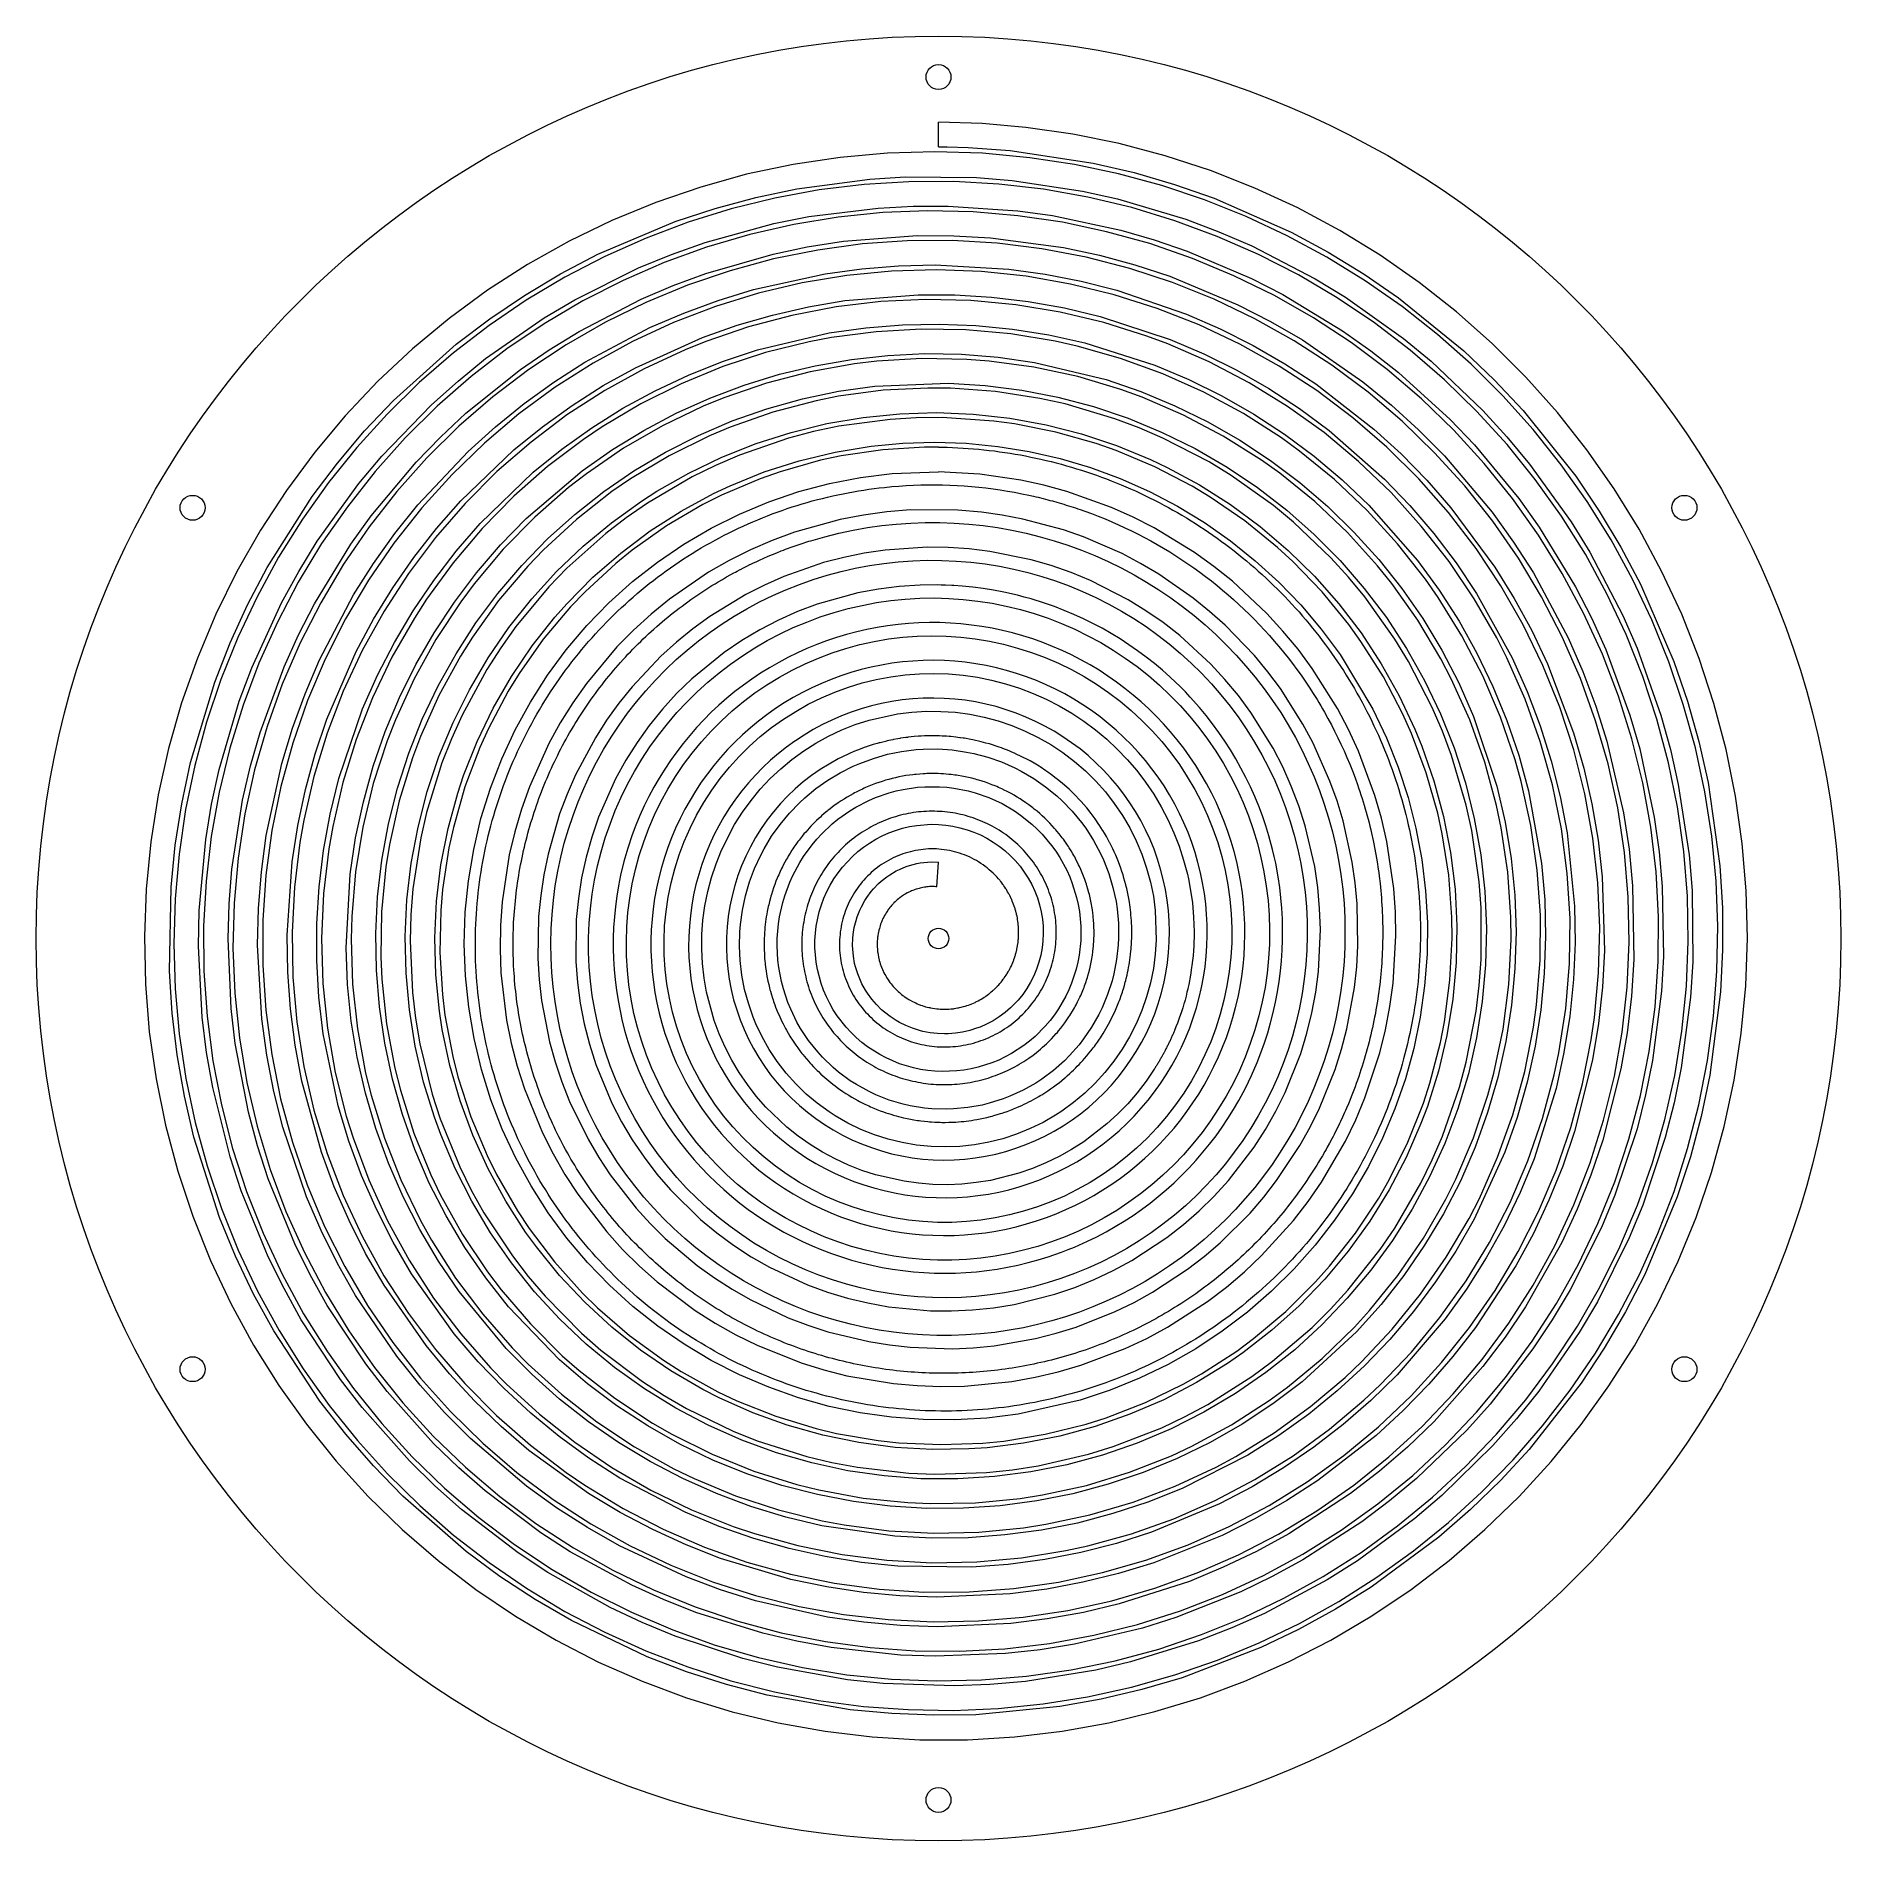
# Model space of a CAD drawing. Header units: millimetres. Extents: x -110 to 110, y -110 to 110.
import ezdxf

# ---------------------------------------------------------------- set-up
doc = ezdxf.new("R2010")
doc.units = ezdxf.units.MM

msp = doc.modelspace()

# ---------------------------------------------------------------- linework, layer by layer
at = {"color": 7, "linetype": 'Continuous', "lineweight": 15}
for p, q in [((0, 96.5), (0, 99.5)), ((-0.21, 6.31), (0, 9.3))]:
    msp.add_line(p, q, dxfattribs=at)
at = {"color": 7, "linetype": 'Continuous', "lineweight": 15, "flags": 128}
for points in [[(0.01, 59.9), (-0.01, 59.9), (-0.09, 59.9), (-0.41, 59.9), (-1.69, 59.89), (-6.8, 59.58), (-11.87, 58.83), (-14.38, 58.29), (-19.31, 56.9), (-21.72, 56.05), (-26.44, 54.04), (-28.72, 52.89), (-33.14, 50.29), (-37.33, 47.33), (-39.32, 45.73), (-43.09, 42.26), (-44.86, 40.41), (-48.17, 36.49), (-51.12, 32.31), (-52.47, 30.13), (-54.87, 25.6), (-55.93, 23.27), (-57.74, 18.47), (-59.14, 13.54), (-59.68, 11.04), (-60.45, 5.97), (-60.67, 3.42), (-60.79, -1.7), (-60.48, -6.82), (-60.16, -9.36), (-59.21, -14.39), (-58.58, -16.87), (-57, -21.75), (-55.02, -26.47), (-53.88, -28.77), (-51.32, -33.21), (-49.91, -35.34), (-46.81, -39.42), (-43.38, -43.23), (-41.56, -45.03), (-37.68, -48.38), (-33.54, -51.39), (-31.37, -52.77), (-26.89, -55.24), (-24.57, -56.34), (-19.81, -58.23), (-14.91, -59.73), (-12.42, -60.32), (-7.37, -61.19), (-4.82, -61.47), (0.3, -61.7), (5.42, -61.51), (7.97, -61.26), (13.02, -60.43), (17.99, -59.19), (20.44, -58.42), (25.22, -56.57), (29.83, -54.34), (32.06, -53.08), (36.36, -50.29), (38.41, -48.77), (42.34, -45.47), (45.97, -41.86), (47.68, -39.95), (50.84, -35.92), (53.66, -31.64), (54.94, -29.42), (57.21, -24.83), (59.1, -20.06), (59.89, -17.63), (61.18, -12.67), (61.68, -10.16), (62.35, -5.08), (62.6, 0.04), (62.57, 2.6), (62.19, 7.71), (61.4, 12.77), (60.85, 15.28), (59.45, 20.2), (57.65, 25), (56.6, 27.34), (54.23, 31.88), (51.49, 36.21), (50, 38.29), (46.75, 42.26), (43.2, 45.95), (41.31, 47.68), (37.34, 50.91), (33.11, 53.81), (30.92, 55.13), (26.37, 57.49), (21.65, 59.48), (19.23, 60.33), (14.3, 61.73), (9.28, 62.73), (6.74, 63.08), (0.43, 63.49), (-2.73, 63.46), (-5.88, 63.28), (-12.15, 62.44), (-15.24, 61.79), (-18.29, 60.98), (-24.27, 58.92), (-27.17, 57.67), (-30.01, 56.28), (-35.46, 53.08), (-38.06, 51.28), (-40.57, 49.36), (-45.29, 45.15), (-47.48, 42.88), (-51.53, 38.02), (-53.36, 35.45), (-55.07, 32.79), (-58.08, 27.23), (-59.38, 24.35), (-60.53, 21.41), (-62.4, 15.37), (-63.1, 12.29), (-64.06, 6.04), (-64.31, 2.89), (-64.4, -0.27), (-64.12, -6.58), (-63.75, -9.72), (-63.22, -12.83), (-61.72, -18.98), (-60.74, -21.98), (-58.36, -27.83), (-56.95, -30.66), (-55.41, -33.42), (-51.93, -38.7), (-50.01, -41.2), (-47.96, -43.61), (-43.52, -48.11), (-41.15, -50.2), (-36.1, -54.01), (-33.45, -55.72), (-30.71, -57.31), (-25.03, -60.07), (-22.09, -61.24), (-16.06, -63.15), (-12.99, -63.88), (-9.89, -64.46), (-3.6, -65.17), (-0.45, -65.29), (5.87, -65.09), (9.01, -64.75), (12.13, -64.27), (18.3, -62.85), (21.31, -61.92), (27.21, -59.63), (30.06, -58.28), (32.85, -56.79), (38.19, -53.41), (40.73, -51.53), (45.53, -47.42), (47.78, -45.19), (49.91, -42.87), (53.84, -37.91), (55.62, -35.3), (58.79, -29.83), (60.18, -27), (61.43, -24.09), (63.5, -18.12), (64.33, -15.07), (65.53, -8.86), (65.9, -5.73), (66.13, -2.58), (66.13, 3.75), (65.9, 6.9), (65, 13.15), (64.32, 16.24), (62.54, 22.31), (61.43, 25.26), (60.18, 28.17), (57.28, 33.78), (55.64, 36.48), (51.97, 41.63), (49.96, 44.06), (47.83, 46.4), (43.26, 50.76), (40.82, 52.78), (35.67, 56.45), (32.98, 58.09), (27.36, 61), (24.46, 62.25), (21.51, 63.36), (15.45, 65.16), (12.36, 65.84), (6.94, 66.68), (1.46, 67.07), (-1.28, 67.1), (-6.76, 66.82), (-12.2, 66.09), (-14.9, 65.56), (-20.21, 64.17), (-25.39, 62.35), (-27.91, 61.29), (-32.83, 58.85), (-37.54, 56.02), (-39.8, 54.47), (-44.12, 51.09), (-48.16, 47.37), (-50.06, 45.39), (-53.62, 41.21), (-56.82, 36.75), (-58.28, 34.43), (-60.92, 29.62), (-63.16, 24.61), (-64.13, 22.04), (-65.74, 16.79), (-66.93, 11.44), (-67.36, 8.73), (-67.89, 3.26), (-67.98, -2.23), (-67.86, -4.97), (-67.28, -10.42), (-66.27, -15.82), (-65.6, -18.48), (-63.95, -23.71), (-61.88, -28.8), (-60.69, -31.27), (-58.02, -36.07), (-54.98, -40.63), (-53.32, -42.82), (-49.75, -46.99), (-45.86, -50.86), (-43.8, -52.67), (-39.47, -56.05), (-34.88, -59.06), (-32.5, -60.43), (-27.59, -62.87), (-22.5, -64.92), (-17.26, -66.55), (-14.59, -67.21), (-9.2, -68.21), (-3.74, -68.77), (-0.99, -68.88), (4.49, -68.79), (9.96, -68.26), (12.67, -67.83), (18.03, -66.66), (23.28, -65.06), (28.39, -63.05), (30.87, -61.89), (35.71, -59.29), (40.32, -56.31), (42.53, -54.69), (46.75, -51.18), (50.69, -47.36), (52.54, -45.33), (55.99, -41.06), (59.1, -36.54), (61.84, -31.78), (63.06, -29.33), (65.22, -24.28), (66.98, -19.08), (67.7, -16.43), (68.82, -11.06), (69.53, -5.62), (69.8, -0.14), (69.77, 2.61), (69.4, 8.08), (68.59, 13.51), (68.03, 16.2), (66.6, 21.49), (64.75, 26.66), (62.5, 31.67), (61.23, 34.1), (58.42, 38.81), (55.24, 43.29), (53.52, 45.43), (49.84, 49.5), (45.86, 53.27), (41.59, 56.73), (39.36, 58.32), (34.71, 61.25), (29.86, 63.81), (24.82, 65.98), (22.24, 66.92), (16.98, 68.49), (11.61, 69.64), (6.17, 70.38), (3.44, 70.59), (-2.05, 70.69), (-7.53, 70.36), (-10.25, 70.04), (-15.66, 69.07), (-20.97, 67.7), (-26.16, 65.91), (-28.7, 64.87), (-33.65, 62.5), (-38.4, 59.75), (-42.92, 56.65), (-45.09, 54.96), (-49.22, 51.36), (-53.07, 47.44), (-56.6, 43.24), (-58.24, 41.04), (-61.26, 36.46), (-63.93, 31.66), (-66.21, 26.67), (-67.21, 24.11), (-68.9, 18.89), (-70.19, 13.56), (-71.07, 8.14), (-71.53, 2.67), (-71.6, -0.07), (-71.43, -5.56), (-70.84, -11.02), (-69.83, -16.41), (-69.17, -19.08), (-67.55, -24.32), (-65.54, -29.43), (-63.14, -34.36), (-61.8, -36.76), (-58.86, -41.39), (-55.56, -45.78), (-51.95, -49.91), (-50.03, -51.87), (-45.96, -55.56), (-41.63, -58.92), (-37.05, -61.96), (-32.26, -64.63), (-29.79, -65.83), (-24.73, -67.94), (-19.51, -69.66), (-14.19, -70.98), (-11.49, -71.49), (-6.05, -72.2), (-0.57, -72.49), (4.92, -72.37), (10.38, -71.84), (13.09, -71.41), (18.46, -70.26), (23.72, -68.71), (28.85, -66.76), (33.83, -64.44), (36.24, -63.14), (40.92, -60.26), (45.36, -57.05), (49.56, -53.5), (51.55, -51.62), (55.31, -47.63), (58.77, -43.36), (61.9, -38.85), (64.67, -34.12), (65.93, -31.68), (68.16, -26.66), (70, -21.49), (71.46, -16.2), (72.51, -10.81), (72.89, -8.1), (73.33, -2.63), (73.37, 2.86), (72.99, 8.34), (72.21, 13.77), (71.02, 19.13), (70.28, 21.77), (68.5, 26.96), (66.34, 32.01), (63.81, 36.88), (60.92, 41.55), (59.35, 43.8), (55.97, 48.11), (52.27, 52.17), (48.28, 55.94), (44.02, 59.4), (41.8, 61.01), (37.18, 63.98), (32.36, 66.59), (27.35, 68.85), (22.2, 70.72), (16.91, 72.21), (14.24, 72.81), (8.82, 73.7), (3.35, 74.2), (-2.13, 74.29), (-7.61, 73.97), (-13.05, 73.25), (-15.75, 72.74), (-21.08, 71.42), (-26.29, 69.71), (-31.37, 67.63), (-36.28, 65.17), (-40.99, 62.37), (-43.27, 60.83), (-47.65, 57.52), (-51.77, 53.9), (-55.62, 49.99), (-59.17, 45.8), (-62.4, 41.36), (-63.89, 39.06), (-66.62, 34.3), (-68.98, 29.35), (-70.99, 24.24), (-72.61, 19), (-73.84, 13.65), (-74.31, 10.95), (-74.96, 5.49), (-75.2, 0.01), (-75.04, -5.47), (-74.48, -10.93), (-73.53, -16.34), (-72.19, -21.66), (-71.37, -24.28), (-69.45, -29.42), (-67.17, -34.41), (-64.53, -39.22), (-61.54, -43.83), (-58.23, -48.21), (-54.61, -52.33), (-52.69, -54.29), (-48.65, -58), (-44.34, -61.4), (-39.8, -64.49), (-35.05, -67.24), (-30.11, -69.63), (-25.02, -71.67), (-22.42, -72.54), (-17.13, -74.01), (-11.75, -75.1), (-6.31, -75.79), (-0.83, -76.09), (4.66, -75.99), (10.13, -75.5), (15.54, -74.62), (18.22, -74.03), (23.51, -72.56), (28.68, -70.73), (33.71, -68.52), (38.56, -65.96), (43.22, -63.05), (47.66, -59.82), (51.85, -56.28), (53.85, -54.4), (57.64, -50.43), (61.13, -46.2), (64.32, -41.73), (67.17, -37.05), (69.69, -32.17), (71.84, -27.12), (73.64, -21.93), (75.05, -16.63), (75.62, -13.95), (76.46, -8.52), (76.92, -3.06), (76.98, 2.43), (76.65, 7.91), (75.93, 13.35), (74.83, 18.73), (73.35, 24.01), (71.5, 29.18), (69.28, 34.2), (68.04, 36.65), (65.3, 41.4), (62.24, 45.95), (58.85, 50.28), (55.17, 54.35), (51.21, 58.15), (47, 61.66), (42.54, 64.86), (37.87, 67.74), (33.01, 70.28), (27.97, 72.48), (25.41, 73.44), (20.17, 75.09), (14.83, 76.36), (9.42, 77.26), (3.95, 77.77), (-1.53, 77.9), (-7.01, 77.63), (-12.46, 76.99), (-17.86, 75.96), (-23.16, 74.56), (-28.35, 72.78), (-30.9, 71.76), (-35.88, 69.45), (-40.68, 66.8), (-45.29, 63.82), (-49.67, 60.52), (-53.82, 56.92), (-57.7, 53.04), (-61.3, 48.9), (-64.6, 44.51), (-67.59, 39.91), (-70.25, 35.11), (-72.57, 30.13), (-74.53, 25.01), (-76.13, 19.76), (-77.36, 14.41), (-77.84, 11.71), (-78.5, 6.26), (-78.79, 0.78), (-78.69, -4.7), (-78.22, -10.17), (-77.36, -15.59), (-76.13, -20.94), (-74.53, -26.19), (-72.56, -31.31), (-70.25, -36.29), (-67.6, -41.1), (-64.62, -45.71), (-61.33, -50.1), (-57.74, -54.25), (-53.88, -58.15), (-49.75, -61.76), (-45.39, -65.09), (-43.12, -66.64), (-38.43, -69.49), (-33.56, -72.01), (-28.52, -74.19), (-23.35, -76.02), (-18.06, -77.49), (-12.69, -78.59), (-7.25, -79.32), (-1.77, -79.67), (3.72, -79.64), (9.19, -79.23), (14.62, -78.45), (19.99, -77.3), (25.26, -75.78), (30.42, -73.91), (35.44, -71.68), (40.29, -69.12), (44.95, -66.23), (49.41, -63.02), (53.63, -59.52), (57.61, -55.74), (61.32, -51.69), (64.74, -47.4), (67.86, -42.89), (70.67, -38.17), (73.14, -33.27), (75.28, -28.22), (77.07, -23.03), (78.49, -17.73), (79.56, -12.35), (79.95, -9.63), (80.46, -4.17), (80.6, 1.32), (80.36, 6.8), (79.75, 12.25), (78.77, 17.65), (77.43, 22.98), (75.73, 28.19), (73.67, 33.28), (71.28, 38.22), (68.56, 42.99), (65.52, 47.56), (62.18, 51.91), (58.55, 56.03), (54.65, 59.89), (50.5, 63.48), (46.12, 66.78), (41.52, 69.77), (36.73, 72.45), (31.77, 74.8), (26.66, 76.81), (21.43, 78.47), (16.1, 79.78), (10.69, 80.72), (5.24, 81.29), (-0.25, 81.5), (-5.73, 81.34), (-11.19, 80.81), (-16.61, 79.91), (-21.95, 78.65), (-27.19, 77.04), (-32.32, 75.07), (-37.3, 72.77), (-42.11, 70.14), (-46.74, 67.19), (-51.16, 63.94), (-55.36, 60.39), (-59.3, 56.58), (-62.98, 52.51), (-66.38, 48.2), (-69.49, 43.68), (-72.29, 38.96), (-74.76, 34.06), (-76.9, 29.01), (-78.7, 23.82), (-80.16, 18.53), (-81.25, 13.15), (-81.98, 7.72), (-82.35, 2.24), (-82.36, -3.25), (-82, -8.72), (-81.27, -14.16), (-80.19, -19.54), (-78.75, -24.84), (-76.96, -30.03), (-74.83, -35.09), (-72.38, -39.99), (-69.6, -44.72), (-66.51, -49.26), (-63.13, -53.58), (-59.47, -57.67), (-55.55, -61.51), (-51.38, -65.08), (-46.98, -68.37), (-42.38, -71.36), (-37.59, -74.03), (-32.64, -76.39), (-27.53, -78.41), (-22.31, -80.09), (-16.99, -81.43), (-11.59, -82.41), (-6.12, -83.03), (-0.63, -83.29), (4.86, -83.19), (10.32, -82.73), (15.75, -81.91), (21.11, -80.73), (26.38, -79.21), (31.54, -77.34), (36.57, -75.13), (41.44, -72.6), (46.13, -69.76), (50.63, -66.62), (54.91, -63.18), (58.96, -59.48), (62.75, -55.52), (66.28, -51.31), (69.53, -46.89), (72.48, -42.26), (75.12, -37.45), (77.44, -32.48), (79.43, -27.36), (81.08, -22.13), (82.39, -16.8), (83.35, -11.4), (83.95, -5.94), (84.2, -0.46), (84.08, 5.03), (83.62, 10.49), (82.79, 15.92), (81.62, 21.28), (80.1, 26.55), (78.24, 31.71), (76.04, 36.76), (73.52, 41.64), (70.69, 46.35), (67.57, 50.86), (64.16, 55.16), (60.47, 59.22), (56.53, 63.05), (52.36, 66.6), (47.96, 69.88), (43.35, 72.87), (38.57, 75.55), (33.62, 77.92), (28.53, 79.97), (23.31, 81.68), (18, 83.05), (12.61, 84.07), (7.16, 84.75), (1.68, 85.07), (-3.8, 85.04), (-9.28, 84.66), (-14.72, 83.92), (-20.1, 82.83), (-25.39, 81.4), (-30.59, 79.64), (-35.67, 77.53), (-40.61, 75.11), (-45.37, 72.38), (-49.94, 69.35), (-54.31, 66.03), (-58.46, 62.44), (-62.37, 58.58), (-66.02, 54.49), (-69.41, 50.17), (-72.51, 45.64), (-75.31, 40.93), (-77.81, 36.04), (-79.99, 31.01), (-81.84, 25.84), (-83.36, 20.57), (-84.54, 15.21), (-85.38, 9.78), (-85.86, 4.32), (-86, -1.17), (-85.79, -6.65), (-85.22, -12.12), (-84.31, -17.54), (-83.06, -22.89), (-81.47, -28.14), (-79.55, -33.28), (-77.3, -38.28), (-74.74, -43.14), (-71.88, -47.82), (-68.73, -52.31), (-65.3, -56.59), (-61.6, -60.65), (-57.65, -64.46), (-53.47, -68.02), (-49.07, -71.3), (-44.48, -74.29), (-39.7, -76.99), (-34.76, -79.39), (-29.67, -81.46), (-24.46, -83.22), (-19.16, -84.63), (-13.78, -85.71), (-8.34, -86.44), (-2.86, -86.83), (2.62, -86.88), (8.1, -86.57), (13.55, -85.93), (18.95, -84.94), (24.27, -83.61), (29.5, -81.95), (34.62, -79.96), (39.6, -77.66), (44.42, -75.04), (49.08, -72.12), (53.55, -68.92), (57.8, -65.45), (61.82, -61.71), (65.6, -57.73), (69.12, -53.53), (72.37, -49.1), (75.34, -44.49), (78.01, -39.7), (80.38, -34.74), (82.43, -29.66), (84.16, -24.45), (85.56, -19.14), (86.62, -13.76), (87.35, -8.31), (87.74, -2.82), (87.78, 2.66), (87.47, 8.14), (86.83, 13.59), (85.85, 18.99), (84.53, 24.32), (82.89, 29.55), (80.92, 34.67), (78.63, 39.66), (76.04, 44.5), (73.15, 49.17), (69.98, 53.64), (66.53, 57.92), (62.82, 61.98), (58.87, 65.79), (54.69, 69.35), (50.3, 72.64), (45.71, 75.65), (40.95, 78.37), (36.02, 80.79), (30.96, 82.9), (25.77, 84.7), (20.48, 86.16), (15.12, 87.3), (9.69, 88.11), (4.21, 88.57), (-1.29, 88.7), (-6.77, 88.48), (-12.23, 87.93), (-17.64, 87.04), (-22.99, 85.82), (-28.26, 84.27), (-33.42, 82.4), (-38.45, 80.22), (-43.34, 77.73), (-48.06, 74.94), (-52.61, 71.86), (-56.96, 68.51), (-61.1, 64.89), (-65.01, 61.03), (-68.66, 56.94), (-72.06, 52.63), (-75.19, 48.13), (-78.04, 43.43), (-80.59, 38.57), (-82.84, 33.57), (-84.77, 28.44), (-86.39, 23.19), (-87.69, 17.85), (-88.65, 12.44), (-89.28, 6.99), (-89.58, 1.51), (-89.54, -3.98), (-89.16, -9.45), (-88.45, -14.9), (-87.41, -20.28), (-86.04, -25.6), (-84.35, -30.82), (-82.34, -35.92), (-80.02, -40.91), (-77.4, -45.74), (-74.49, -50.4), (-71.31, -54.87), (-67.86, -59.13), (-64.16, -63.18), (-60.21, -67), (-56.05, -70.57), (-51.67, -73.87), (-47.1, -76.91), (-42.34, -79.67), (-37.43, -82.13), (-32.38, -84.28), (-27.21, -86.13), (-21.94, -87.65), (-16.59, -88.86), (-11.17, -89.74), (-5.71, -90.28), (-0.23, -90.5), (5.26, -90.38), (10.74, -89.93), (16.18, -89.15), (21.55, -88.04), (26.85, -86.61), (32.05, -84.86), (37.13, -82.79), (42.09, -80.43), (46.89, -77.77), (51.52, -74.83), (55.97, -71.6), (60.22, -68.11), (64.24, -64.38), (68.03, -60.41), (71.58, -56.23), (74.86, -51.83), (77.88, -47.25), (80.61, -42.49), (83.05, -37.57), (85.19, -32.52), (87.03, -27.34), (88.55, -22.06), (89.75, -16.7), (90.63, -11.29), (91.18, -5.83), (91.4, -0.35), (91.29, 5.14), (90.85, 10.61), (90.08, 16.04), (88.99, 21.43), (87.58, 26.74), (85.85, 31.95), (83.82, 37.05), (81.48, 42.01), (78.85, 46.83), (75.94, 51.48), (72.75, 55.95), (69.3, 60.22), (65.6, 64.28), (61.66, 68.11), (57.51, 71.7), (53.15, 75.03), (48.6, 78.09), (43.87, 80.88), (38.99, 83.38), (33.96, 85.59), (28.81, 87.5), (23.55, 89.09), (18.21, 90.37), (12.81, 91.33), (7.36, 91.96), (1.88, 92.27), (-3.61, 92.25), (-9.08, 91.91), (-14.53, 91.24), (-19.94, 90.25), (-25.28, 88.94), (-30.52, 87.31), (-35.65, 85.38), (-40.66, 83.15), (-45.54, 80.62), (-50.25, 77.81), (-54.79, 74.73), (-59.14, 71.38), (-63.29, 67.77), (-67.21, 63.93), (-70.9, 59.87), (-74.34, 55.6), (-77.52, 51.13), (-80.44, 46.48), (-83.07, 41.66), (-85.42, 36.69), (-87.47, 31.59), (-89.21, 26.39), (-90.65, 21.09), (-91.77, 15.72), (-92.57, 10.29), (-93.04, 4.83), (-93.2, -0.66), (-93.03, -6.15), (-92.54, -11.63), (-91.73, -17.05), (-90.61, -22.42), (-89.16, -27.72), (-87.41, -32.92), (-85.36, -38.01), (-83.01, -42.97), (-80.37, -47.79), (-77.46, -52.45), (-74.27, -56.92), (-70.84, -61.19), (-67.15, -65.26), (-63.24, -69.11), (-59.11, -72.72), (-54.76, -76.08), (-50.23, -79.19), (-45.53, -82.02), (-40.67, -84.57), (-35.67, -86.83), (-30.55, -88.8), (-25.32, -90.47), (-20, -91.82), (-14.61, -92.87), (-9.16, -93.6), (-3.69, -94), (1.8, -94.09), (7.28, -93.86), (12.74, -93.31), (18.16, -92.44), (23.52, -91.26), (28.81, -89.77), (34, -87.97), (39.07, -85.87), (44.01, -83.49), (48.8, -80.82), (53.43, -77.87), (57.89, -74.66), (62.16, -71.19), (66.21, -67.49), (70.04, -63.56), (73.63, -59.41), (76.98, -55.06), (80.07, -50.53), (82.89, -45.82), (85.43, -40.95), (87.7, -35.94), (89.66, -30.82), (91.32, -25.59), (92.68, -20.28), (93.73, -14.89), (94.47, -9.45), (94.89, -3.97), (95, 1.52), (94.78, 7), (94.25, 12.47), (93.41, 17.89), (92.26, 23.25), (90.79, 28.54), (89.03, 33.74), (86.96, 38.84), (84.61, 43.8), (81.98, 48.61), (79.07, 53.26), (75.9, 57.74), (72.48, 62.04), (68.81, 66.13), (64.92, 70), (60.81, 73.64), (56.5, 77.04), (52.01, 80.18), (47.34, 83.06), (42.5, 85.67), (37.52, 88), (32.43, 90.04), (27.22, 91.78), (21.93, 93.22), (16.56, 94.36), (11.14, 95.18), (5.36, 95.72), (-0.44, 95.9), (-6.23, 95.73), (-12, 95.22), (-17.73, 94.35), (-23.4, 93.15), (-28.98, 91.6), (-34.46, 89.72), (-39.81, 87.51), (-45.03, 84.99), (-50.09, 82.15), (-54.97, 79.01), (-59.64, 75.58), (-64.1, 71.89), (-68.33, 67.93), (-72.32, 63.72), (-76.04, 59.29), (-79.49, 54.63), (-82.66, 49.78), (-85.53, 44.74), (-88.09, 39.53), (-90.34, 34.19), (-92.26, 28.73), (-93.85, 23.16), (-95.1, 17.5), (-96.01, 11.78), (-96.58, 6.02), (-96.8, 0.23), (-96.67, -5.57), (-96.2, -11.36), (-95.38, -17.09), (-94.22, -22.77), (-92.73, -28.37), (-90.9, -33.86), (-88.75, -39.24), (-86.28, -44.48), (-83.5, -49.57), (-80.42, -54.48), (-77.05, -59.21), (-73.42, -63.72), (-69.52, -68), (-65.37, -72.04), (-60.98, -75.83), (-56.39, -79.35), (-51.58, -82.59), (-46.59, -85.55), (-41.43, -88.2), (-36.13, -90.54), (-30.7, -92.56), (-25.16, -94.25), (-19.53, -95.61), (-13.83, -96.63), (-8.07, -97.32), (-2.28, -97.66), (3.52, -97.66), (9.3, -97.31), (15.06, -96.62), (20.76, -95.59), (26.39, -94.23), (31.93, -92.54), (37.36, -90.52), (42.66, -88.18), (47.82, -85.53), (52.82, -82.58), (57.62, -79.34), (62.23, -75.83), (66.61, -72.05), (70.77, -68.02), (74.69, -63.75), (78.34, -59.25), (81.73, -54.54), (84.84, -49.64), (87.65, -44.58), (90.15, -39.35), (92.34, -33.99), (94.21, -28.51), (95.76, -22.93), (96.98, -17.25), (97.86, -11.52), (98.4, -5.75), (98.6, 0.04), (98.46, 5.83), (97.98, 11.6), (97.17, 17.34), (96.01, 23.02), (94.53, 28.63), (92.72, 34.14), (90.59, 39.53), (88.15, 44.78), (85.4, 49.88), (82.36, 54.81), (79.04, 59.56), (75.45, 64.1), (71.59, 68.43), (67.48, 72.53), (63.15, 76.38), (58.6, 79.96), (53.85, 83.28), (48.91, 86.31), (43.81, 89.05), (38.54, 91.48), (33.14, 93.61), (27.64, 95.42), (22.04, 96.9), (16.36, 98.05), (10.63, 98.87), (5.32, 99.34), (0, 99.5)], [(0, 96.5), (0.02, 96.5), (0.1, 96.5), (0.26, 96.5), (0.42, 96.5), (1.06, 96.49), (3.62, 96.41), (8.73, 96.05), (18.87, 94.52), (23.86, 93.36), (28.77, 91.93), (33.61, 90.24), (42.99, 86.1), (47.5, 83.66), (51.87, 80.99), (56.09, 78.09), (64.05, 71.62), (67.75, 68.09), (71.26, 64.36), (77.67, 56.35), (80.54, 52.11), (83.18, 47.72), (85.58, 43.2), (89.65, 33.78), (91.3, 28.93), (92.69, 24), (93.81, 19.01), (95.24, 8.85), (95.55, 3.74), (95.58, -1.38), (95.34, -6.5), (94.03, -16.67), (92.97, -21.68), (91.65, -26.63), (90.06, -31.5), (86.1, -40.96), (83.75, -45.51), (81.16, -49.92), (78.33, -54.2), (72, -62.27), (68.53, -66.03), (64.85, -69.6), (60.99, -72.96), (52.75, -79.06), (48.39, -81.76), (43.9, -84.22), (39.28, -86.44), (29.71, -90.11), (24.8, -91.55), (19.81, -92.73), (14.77, -93.63), (4.56, -94.62), (-0.56, -94.69), (-5.68, -94.49), (-10.78, -94.02), (-20.88, -92.24), (-25.83, -90.94), (-30.71, -89.38), (-35.5, -87.56), (-44.75, -83.14), (-49.18, -80.56), (-53.46, -77.75), (-57.58, -74.71), (-65.31, -67.97), (-68.88, -64.3), (-72.25, -60.44), (-75.4, -56.41), (-81.04, -47.84), (-83.49, -43.34), (-85.7, -38.72), (-87.65, -33.99), (-90.77, -24.22), (-91.93, -19.23), (-92.81, -14.18), (-93.41, -9.09), (-93.74, -3.98), (-93.55, 6.27), (-93.04, 11.37), (-92.25, 16.43), (-91.18, 21.44), (-88.23, 31.26), (-86.36, 36.03), (-84.23, 40.69), (-81.85, 45.22), (-76.35, 53.88), (-73.26, 57.96), (-69.95, 61.87), (-66.43, 65.59), (-58.79, 72.43), (-54.71, 75.53), (-50.46, 78.39), (-46.06, 81.02), (-41.53, 83.4), (-32.09, 87.4), (-27.22, 89), (-22.28, 90.33), (-17.26, 91.39), (-8.38, 92.57), (-4.05, 92.84), (4.64, 92.75), (8.97, 92.41), (17.57, 91.11), (21.8, 90.16), (30.13, 87.68), (34.19, 86.14), (38.18, 84.42), (45.9, 80.43), (49.6, 78.16), (56.69, 73.12), (60.04, 70.36), (66.34, 64.38), (69.27, 61.17), (72.05, 57.83), (77.12, 50.78), (79.4, 47.08), (83.43, 39.38), (85.16, 35.4), (88.06, 27.21), (89.22, 23.02), (90.18, 18.79), (91.5, 10.19), (91.85, 5.87), (91.94, -2.83), (91.68, -7.16), (90.54, -15.78), (89.66, -20.03), (88.59, -24.24), (85.85, -32.49), (84.19, -36.5), (80.31, -44.28), (78.11, -48.02), (73.16, -55.17), (70.45, -58.55), (67.57, -61.81), (61.37, -67.9), (58.06, -70.71), (51.06, -75.86), (47.38, -78.17), (39.72, -82.27), (35.75, -84.04), (31.71, -85.62), (23.41, -88.19), (19.18, -89.18), (10.6, -90.55), (6.27, -90.92), (1.93, -91.09), (-6.76, -90.81), (-11.08, -90.35), (-19.63, -88.83), (-23.84, -87.77), (-32.1, -85.04), (-36.11, -83.38), (-40.04, -81.54), (-47.62, -77.29), (-51.25, -74.9), (-58.15, -69.61), (-61.39, -66.73), (-64.5, -63.69), (-70.26, -57.18), (-72.9, -53.74), (-77.67, -46.47), (-79.78, -42.68), (-81.71, -38.79), (-85.01, -30.74), (-86.36, -26.62), (-88.47, -18.18), (-89.21, -13.91), (-89.75, -9.6), (-90.2, -0.92), (-90.11, 3.42), (-89.31, 12.08), (-88.6, 16.36), (-87.68, 20.61), (-85.23, 28.95), (-83.71, 33.01), (-80.08, 40.91), (-77.99, 44.72), (-75.72, 48.42), (-70.64, 55.47), (-67.86, 58.8), (-61.81, 65.05), (-58.57, 67.94), (-55.2, 70.68), (-48.07, 75.64), (-44.33, 77.86), (-36.55, 81.74), (-32.54, 83.39), (-28.45, 84.84), (-20.06, 87.15), (-15.8, 87.99), (-7.35, 89.04), (-3.1, 89.27), (1.16, 89.28), (9.66, 88.71), (13.88, 88.12), (22.21, 86.34), (26.3, 85.16), (30.33, 83.78), (38.17, 80.45), (41.96, 78.51), (49.25, 74.09), (52.72, 71.63), (56.07, 69), (62.38, 63.27), (65.32, 60.19), (70.75, 53.62), (73.21, 50.15), (77.64, 42.87), (79.58, 39.08), (81.34, 35.21), (84.29, 27.21), (85.48, 23.12), (87.25, 14.79), (87.83, 10.57), (88.21, 6.33), (88.36, -2.19), (88.12, -6.44), (87.04, -14.89), (86.19, -19.06), (85.15, -23.19), (82.46, -31.28), (80.83, -35.21), (77, -42.82), (74.82, -46.48), (72.46, -50.02), (67.24, -56.76), (64.4, -59.93), (58.26, -65.84), (54.99, -68.56), (51.59, -71.12), (44.42, -75.74), (40.69, -77.78), (36.85, -79.63), (28.94, -82.78), (24.88, -84.06), (16.58, -86.02), (12.38, -86.7), (8.15, -87.17), (-0.37, -87.5), (-4.62, -87.35), (-13.09, -86.43), (-17.28, -85.66), (-21.43, -84.69), (-29.56, -82.15), (-33.52, -80.58), (-37.4, -78.82), (-44.88, -74.75), (-48.46, -72.45), (-55.27, -67.32), (-58.48, -64.52), (-61.54, -61.57), (-67.22, -55.22), (-69.82, -51.84), (-74.51, -44.73), (-76.59, -41.01), (-78.48, -37.2), (-81.7, -29.31), (-83.01, -25.26), (-84.12, -21.15), (-85.74, -12.78), (-86.23, -8.55), (-86.6, -0.04), (-86.47, 4.22), (-86.13, 8.46), (-84.82, 16.88), (-83.86, 21.03), (-82.7, 25.12), (-79.77, 33.13), (-78.01, 37.01), (-76.07, 40.79), (-71.63, 48.07), (-69.15, 51.53), (-63.68, 58.06), (-60.71, 61.12), (-57.6, 64.02), (-50.96, 69.36), (-47.45, 71.77), (-43.82, 74), (-36.26, 77.93), (-32.34, 79.6), (-28.35, 81.08), (-20.16, 83.43), (-15.99, 84.3), (-11.56, 84.99), (-2.61, 85.68), (1.87, 85.67), (6.34, 85.42), (15.24, 84.23), (19.62, 83.29), (23.95, 82.12), (28.21, 80.72), (36.49, 77.26), (40.48, 75.21), (44.36, 72.96), (51.74, 67.85), (55.21, 65.02), (58.53, 62), (61.69, 58.82), (67.48, 51.97), (70.1, 48.33), (72.52, 44.56), (76.76, 36.64), (78.55, 32.54), (80.13, 28.34), (81.48, 24.07), (83.51, 15.32), (84.17, 10.89), (84.6, 6.42), (84.74, -2.55), (84.46, -7.02), (83.94, -11.48), (83.19, -15.9), (80.98, -24.6), (79.53, -28.84), (77.87, -33), (75.98, -37.07), (71.57, -44.88), (69.06, -48.6), (66.36, -52.18), (60.4, -58.89), (57.16, -61.99), (53.77, -64.92), (50.22, -67.66), (42.71, -72.57), (38.77, -74.71), (34.72, -76.64), (30.58, -78.36), (22.04, -81.11), (17.67, -82.14), (13.26, -82.94), (8.81, -83.5), (-0.15, -83.9), (-4.63, -83.74), (-9.1, -83.34), (-13.54, -82.71), (-22.29, -80.72), (-26.57, -79.39), (-30.77, -77.82), (-38.9, -74.02), (-42.8, -71.8), (-46.57, -69.38), (-50.21, -66.76), (-57.04, -60.94), (-60.21, -57.77), (-63.2, -54.43), (-66.01, -50.93), (-71.05, -43.51), (-73.26, -39.61), (-75.26, -35.59), (-77.04, -31.48), (-79.92, -22.98), (-81.01, -18.63), (-81.87, -14.23), (-82.49, -9.79), (-83, -0.83), (-82.89, 3.65), (-82.54, 8.12), (-81.95, 12.57), (-80.05, 21.34), (-78.75, 25.63), (-77.22, 29.84), (-75.46, 33.97), (-71.29, 41.91), (-68.88, 45.7), (-66.28, 49.35), (-63.48, 52.85), (-57.33, 59.38), (-54, 62.39), (-50.51, 65.2), (-46.87, 67.83), (-43.1, 70.25), (-35.18, 74.46), (-31.06, 76.24), (-26.85, 77.79), (-22.57, 79.1), (-13.8, 81.03), (-9.36, 81.63), (-4.89, 81.99), (-0.41, 82.1), (8.56, 81.59), (13, 80.97), (17.4, 80.11), (21.74, 79.01), (30.23, 76.1), (34.34, 74.3), (38.34, 72.28), (42.23, 70.04), (45.99, 67.6), (53.08, 62.1), (56.39, 59.07), (59.52, 55.87), (62.47, 52.49), (67.81, 45.27), (70.17, 41.46), (72.32, 37.53), (74.24, 33.48), (77.42, 25.08), (78.65, 20.77), (79.65, 16.4), (80.4, 11.98), (80.9, 7.53), (81.18, -1.45), (80.94, -5.92), (80.46, -10.38), (79.73, -14.81), (77.54, -23.51), (76.1, -27.75), (74.41, -31.91), (72.51, -35.97), (70.37, -39.91), (65.47, -47.43), (62.71, -50.96), (59.76, -54.34), (56.63, -57.55), (53.33, -60.58), (46.23, -66.08), (42.47, -68.52), (38.58, -70.75), (34.57, -72.76), (26.24, -76.09), (21.95, -77.41), (17.6, -78.48), (13.19, -79.3), (8.75, -79.88), (-0.22, -80.3), (-4.7, -80.13), (-9.16, -79.71), (-13.6, -79.04), (-17.99, -78.13), (-26.59, -75.56), (-30.76, -73.93), (-34.84, -72.06), (-38.8, -69.97), (-42.65, -67.66), (-49.92, -62.4), (-53.32, -59.48), (-56.55, -56.37), (-59.6, -53.08), (-62.47, -49.63), (-67.59, -42.26), (-69.83, -38.38), (-71.85, -34.38), (-73.65, -30.27), (-75.2, -26.06), (-77.6, -17.41), (-78.42, -13.01), (-79, -8.56), (-79.32, -4.09), (-79.4, 0.39), (-78.78, 9.35), (-78.09, 13.78), (-77.16, 18.17), (-75.98, 22.49), (-74.55, 26.74), (-70.99, 34.98), (-68.86, 38.93), (-66.52, 42.75), (-63.96, 46.43), (-61.2, 49.97), (-58.24, 53.34), (-51.77, 59.55), (-48.28, 62.37), (-44.64, 64.99), (-40.86, 67.39), (-36.94, 69.58), (-28.76, 73.27), (-24.53, 74.76), (-20.22, 76), (-15.85, 77), (-11.43, 77.75), (-2.48, 78.48), (2, 78.46), (6.47, 78.18), (10.93, 77.65), (15.34, 76.87), (19.7, 75.84), (28.23, 73.02), (32.35, 71.26), (36.36, 69.26), (40.25, 67.03), (44.01, 64.59), (47.62, 61.93), (54.37, 56.01), (57.47, 52.77), (60.38, 49.36), (63.09, 45.79), (65.6, 42.07), (69.94, 34.21), (71.76, 30.12), (73.35, 25.92), (74.69, 21.64), (75.78, 17.3), (76.62, 12.89), (77.53, 3.96), (77.59, -0.52), (77.4, -5), (76.95, -9.46), (76.24, -13.89), (75.28, -18.27), (72.59, -26.84), (70.89, -30.98), (68.94, -35.02), (66.77, -38.94), (64.37, -42.73), (61.76, -46.37), (55.91, -53.18), (52.7, -56.32), (49.32, -59.26), (45.77, -62), (42.07, -64.53), (38.22, -66.84), (34.25, -68.92), (25.97, -72.38), (21.7, -73.74), (17.35, -74.85), (12.95, -75.7), (8.51, -76.29), (4.03, -76.62), (-4.94, -76.5), (-9.4, -76.05), (-13.83, -75.34), (-18.21, -74.37), (-22.52, -73.14), (-26.75, -71.66), (-30.89, -69.94), (-38.85, -65.78), (-42.62, -63.36), (-46.25, -60.72), (-49.71, -57.87), (-53, -54.83), (-56.11, -51.6), (-59.02, -48.19), (-64.22, -40.87), (-66.49, -37), (-68.52, -33), (-70.32, -28.9), (-71.87, -24.69), (-73.17, -20.4), (-74.99, -11.61), (-75.52, -7.15), (-75.77, -2.68), (-75.76, 1.81), (-75.49, 6.28), (-74.95, 10.73), (-74.15, 15.14), (-73.09, 19.5), (-70.2, 28), (-68.39, 32.1), (-66.33, 36.09), (-64.05, 39.94), (-61.53, 43.65), (-58.8, 47.21), (-55.87, 50.6), (-49.41, 56.84), (-45.92, 59.65), (-42.26, 62.25), (-38.46, 64.63), (-34.53, 66.77), (-30.47, 68.68), (-26.31, 70.35), (-22.05, 71.76), (-13.31, 73.81), (-8.87, 74.44), (-4.4, 74.8), (0.08, 74.9), (4.56, 74.73), (9.02, 74.28), (13.45, 73.58), (17.83, 72.61), (26.38, 69.88), (30.51, 68.14), (34.53, 66.15), (38.43, 63.93), (42.18, 61.48), (45.78, 58.8), (49.21, 55.92), (52.46, 52.83), (58.39, 46.08), (61.03, 42.46), (63.45, 38.69), (65.64, 34.77), (67.58, 30.73), (69.28, 26.59), (70.73, 22.34), (71.92, 18.02), (73.5, 9.18), (73.89, 4.71), (74, 0.23), (73.84, -4.25), (73.42, -8.71), (72.72, -13.14), (71.75, -17.52), (70.53, -21.83), (69.04, -26.06), (65.3, -34.23), (63.06, -38.12), (60.6, -41.86), (57.91, -45.45), (55.01, -48.87), (51.91, -52.1), (48.61, -55.14), (45.14, -57.98), (41.5, -60.6), (37.7, -62.99), (29.7, -67.06), (25.53, -68.71), (21.27, -70.11), (16.94, -71.25), (12.54, -72.12), (8.09, -72.71), (3.62, -73.04), (-0.86, -73.09), (-5.34, -72.86), (-14.23, -71.59), (-18.59, -70.54), (-22.88, -69.24), (-27.08, -67.67), (-31.17, -65.84), (-35.15, -63.77), (-38.99, -61.45), (-42.68, -58.91), (-46.2, -56.14), (-49.55, -53.15), (-52.71, -49.97), (-58.42, -43.04), (-60.94, -39.33), (-63.22, -35.47), (-65.26, -31.48), (-67.05, -27.37), (-68.58, -23.15), (-69.85, -18.85), (-70.85, -14.48), (-71.58, -10.06), (-72.03, -5.6), (-72.2, -1.12), (-71.71, 7.85), (-71.05, 12.28), (-70.11, 16.67), (-68.9, 20.99), (-67.43, 25.22), (-65.7, 29.36), (-63.71, 33.38), (-61.48, 37.26), (-59, 41), (-56.3, 44.58), (-53.38, 47.99), (-50.26, 51.2), (-43.42, 57.02), (-39.75, 59.6), (-35.92, 61.94), (-31.96, 64.03), (-27.87, 65.87), (-23.68, 67.46), (-19.39, 68.78), (-15.03, 69.82), (-10.61, 70.59), (-6.16, 71.08), (-1.68, 71.29), (2.81, 71.22), (7.27, 70.87), (11.71, 70.23), (20.44, 68.13), (24.68, 66.67), (28.82, 64.95), (32.85, 62.97), (36.74, 60.74), (40.48, 58.27), (44.06, 55.57), (47.46, 52.65), (50.67, 49.51), (53.67, 46.19), (56.46, 42.67), (59.02, 38.99), (61.34, 35.15), (63.41, 31.18), (65.23, 27.08), (68.07, 18.56), (69.07, 14.19), (69.8, 9.77), (70.24, 5.3), (70.4, 0.82), (70.27, -3.66), (69.86, -8.12), (69.17, -12.55), (68.19, -16.93), (66.94, -21.23), (65.41, -25.45), (63.62, -29.56), (61.57, -33.55), (59.26, -37.4), (56.72, -41.09), (53.95, -44.61), (50.95, -47.95), (44.34, -54.03), (40.76, -56.73), (37.02, -59.2), (33.12, -61.42), (29.1, -63.39), (24.95, -65.09), (20.7, -66.53), (16.37, -67.68), (11.97, -68.56), (7.53, -69.15), (3.05, -69.46), (-1.43, -69.47), (-5.91, -69.2), (-10.35, -68.64), (-14.76, -67.79), (-19.1, -66.66), (-23.35, -65.25), (-27.51, -63.57), (-31.55, -61.62), (-35.45, -59.42), (-39.21, -56.96), (-42.8, -54.27), (-46.2, -51.36), (-52.42, -44.88), (-55.19, -41.35), (-57.73, -37.66), (-60.03, -33.81), (-62.07, -29.81), (-63.84, -25.7), (-65.34, -21.47), (-66.57, -17.16), (-67.51, -12.77), (-68.16, -8.34), (-68.52, -3.87), (-68.59, 0.62), (-68.37, 5.09), (-67.85, 9.55), (-67.04, 13.96), (-65.95, 18.31), (-64.57, 22.58), (-62.92, 26.74), (-61, 30.79), (-58.81, 34.71), (-56.38, 38.47), (-53.7, 42.07), (-50.79, 45.48), (-47.67, 48.7), (-44.33, 51.7), (-40.81, 54.48), (-37.12, 57.01), (-33.26, 59.3), (-29.26, 61.33), (-25.14, 63.09), (-20.91, 64.58), (-16.59, 65.78), (-12.2, 66.7), (-7.76, 67.32), (1.22, 67.68), (5.69, 67.41), (10.14, 66.85), (14.54, 65.99), (18.88, 64.84), (23.13, 63.41), (27.27, 61.7), (31.29, 59.72), (35.18, 57.47), (38.9, 54.98), (42.45, 52.23), (45.81, 49.26), (48.96, 46.08), (51.89, 42.68), (54.59, 39.11), (57.05, 35.35), (59.25, 31.45), (61.18, 27.4), (62.84, 23.24), (64.22, 18.97), (65.31, 14.62), (66.1, 10.21), (66.6, 5.75), (66.8, 1.27), (66.69, -3.21), (66.29, -7.68), (65.59, -12.11), (64.59, -16.48), (63.3, -20.77), (61.72, -24.97), (59.86, -29.05), (57.74, -33), (55.35, -36.8), (52.71, -40.42), (49.83, -43.86), (46.73, -47.1), (43.42, -50.12), (39.9, -52.91), (36.21, -55.45), (32.36, -57.74), (28.36, -59.77), (24.23, -61.51), (19.99, -62.98), (15.66, -64.15), (11.26, -65.03), (6.82, -65.6), (2.34, -65.88), (-2.14, -65.85), (-6.61, -65.51), (-11.05, -64.87), (-15.44, -63.93), (-19.75, -62.69), (-23.96, -61.16), (-28.06, -59.34), (-32.03, -57.26), (-35.85, -54.9), (-39.49, -52.29), (-42.95, -49.44), (-46.21, -46.35), (-49.24, -43.05), (-52.05, -39.55), (-54.6, -35.87), (-56.9, -32.02), (-58.93, -28.02), (-60.68, -23.89), (-61.45, -21.79), (-62.76, -17.5), (-63.78, -13.13), (-64.49, -8.7), (-64.9, -4.24), (-65, 0.24), (-64.79, 4.72), (-64.27, 9.18), (-63.44, 13.59), (-62.31, 17.93), (-60.89, 22.18), (-59.17, 26.32), (-57.17, 30.33), (-54.9, 34.2), (-52.36, 37.9), (-49.58, 41.41), (-46.56, 44.73), (-43.31, 47.82), (-39.86, 50.68), (-36.22, 53.3), (-34.33, 54.51), (-30.44, 56.73), (-26.4, 58.68), (-22.23, 60.34), (-17.96, 61.7), (-13.6, 62.76), (-9.18, 63.52), (-4.72, 63.97), (-0.24, 64.1), (4.24, 63.92), (8.7, 63.43), (13.11, 62.62), (17.45, 61.51), (21.71, 60.1), (25.86, 58.39), (27.88, 57.43), (31.83, 55.3), (35.61, 52.89), (39.22, 50.22), (42.62, 47.31), (45.82, 44.16), (48.79, 40.8), (51.51, 37.24), (53.97, 33.49), (56.16, 29.58), (58.08, 25.52), (58.92, 23.45), (60.39, 19.21), (61.56, 14.88), (62.42, 10.48), (62.97, 6.03), (63.19, 1.55), (63.1, -2.93), (62.7, -7.4), (61.97, -11.82), (60.94, -16.19), (59.59, -20.47), (58.81, -22.56), (57.02, -26.68), (54.94, -30.65), (52.58, -34.46), (49.95, -38.1), (47.08, -41.54), (43.96, -44.77), (40.63, -47.76), (37.08, -50.51), (35.24, -51.79), (31.43, -54.14), (27.45, -56.22), (23.34, -58), (19.1, -59.49), (14.78, -60.66), (10.38, -61.53), (5.93, -62.07), (3.69, -62.22), (-0.79, -62.29), (-5.27, -62.03), (-9.72, -61.45), (-14.11, -60.55), (-18.43, -59.33), (-22.65, -57.81), (-26.74, -55.98), (-28.74, -54.96), (-32.61, -52.71), (-36.32, -50.18), (-39.83, -47.38), (-43.12, -44.35), (-46.19, -41.08), (-49.02, -37.59), (-50.33, -35.78), (-52.76, -32.01), (-54.91, -28.07), (-56.77, -23.99), (-58.32, -19.78), (-59.57, -15.48), (-60.5, -11.09), (-60.84, -8.87), (-61.28, -4.41), (-61.4, 0.07), (-61.19, 4.55), (-60.65, 9), (-59.79, 13.4), (-58.61, 17.73), (-57.9, 19.86), (-56.25, 24.03), (-54.3, 28.07), (-52.06, 31.95), (-49.54, 35.66), (-46.76, 39.18), (-45.27, 40.85), (-42.12, 44.04), (-38.74, 46.99), (-35.15, 49.68), (-31.37, 52.09), (-27.43, 54.23), (-25.4, 55.18), (-21.24, 56.87), (-16.97, 58.24), (-12.61, 59.29), (-8.19, 60.02), (-4.34, 60.38), (-0.47, 60.5), (3.39, 60.37), (7.24, 59.99), (11.06, 59.37), (14.83, 58.51), (18.53, 57.4), (22.16, 56.06), (25.7, 54.49), (29.12, 52.7), (32.43, 50.69), (35.6, 48.47), (38.61, 46.05), (41.47, 43.45), (44.16, 40.66), (46.65, 37.71), (48.96, 34.6), (52.95, 27.96), (54.61, 24.47), (56.04, 20.88), (57.24, 17.2), (58.19, 13.45), (58.91, 9.65), (59.37, 5.81), (59.59, 1.95), (59.55, -1.92), (59.26, -5.77), (58.73, -9.6), (57.94, -13.39), (56.91, -17.12), (55.64, -20.77), (54.14, -24.33), (52.41, -27.79), (50.45, -31.13), (48.28, -34.33), (45.91, -37.39), (43.34, -40.28), (40.59, -43), (37.67, -45.53), (34.59, -47.87), (31.36, -50), (28, -51.91), (24.52, -53.6), (20.94, -55.06), (17.27, -56.28), (9.71, -57.99), (5.88, -58.46), (2.01, -58.68), (-1.85, -58.65), (-5.71, -58.36), (-9.54, -57.82), (-13.33, -57.03), (-17.05, -55.99), (-20.7, -54.71), (-24.25, -53.19), (-27.7, -51.43), (-31.02, -49.45), (-34.21, -47.26), (-37.24, -44.86), (-40.11, -42.26), (-42.8, -39.48), (-45.29, -36.53), (-47.59, -33.42), (-49.67, -30.16), (-51.54, -26.77), (-53.17, -23.26), (-54.57, -19.66), (-55.72, -15.96), (-56.62, -12.2), (-57.27, -8.39), (-57.67, -4.54), (-57.8, -0.68), (-57.68, 3.19), (-57.3, 7.04), (-56.66, 10.85), (-55.77, 14.61), (-54.63, 18.31), (-53.24, 21.92), (-51.61, 25.43), (-49.75, 28.82), (-47.67, 32.08), (-45.37, 35.19), (-42.87, 38.14), (-40.18, 40.91), (-37.3, 43.5), (-34.26, 45.89), (-31.06, 48.06), (-27.73, 50.02), (-24.26, 51.74), (-20.69, 53.23), (-17.03, 54.47), (-13.29, 55.46), (-9.49, 56.2), (-5.66, 56.67), (0, 56.9)], [(0.01, 59.9), (0.03, 59.9), (0.11, 59.9), (0.43, 59.89), (1.07, 59.88), (1.71, 59.85), (2.35, 59.82), (2.99, 59.79), (3.63, 59.74), (4.27, 59.69), (4.9, 59.64), (5.54, 59.57), (6.18, 59.5), (6.82, 59.43), (7.45, 59.34), (8.09, 59.25), (8.72, 59.15), (9.35, 59.05), (9.98, 58.94), (10.61, 58.82), (11.24, 58.69), (11.87, 58.56), (12.49, 58.42), (13.12, 58.28), (13.74, 58.13), (14.36, 57.97), (14.98, 57.8), (15.6, 57.63), (16.21, 57.46), (16.82, 57.27), (17.43, 57.08), (18.04, 56.88), (18.65, 56.68), (19.26, 56.46), (19.86, 56.25), (20.46, 56.02), (21.06, 55.79), (21.65, 55.56), (22.25, 55.31), (22.84, 55.06), (23.42, 54.81), (24.01, 54.55), (24.59, 54.28), (25.17, 54), (25.74, 53.72), (26.32, 53.43), (26.89, 53.14), (27.45, 52.84), (28.02, 52.54), (28.58, 52.23), (29.13, 51.91), (29.68, 51.59), (30.23, 51.26), (30.78, 50.92), (31.32, 50.58), (31.86, 50.23), (32.4, 49.88), (32.93, 49.52), (33.46, 49.16), (33.98, 48.79), (34.5, 48.41), (35.01, 48.03), (35.52, 47.65), (36.03, 47.25), (36.53, 46.86), (37.03, 46.45), (37.53, 46.04), (38.01, 45.63), (38.5, 45.21), (38.98, 44.79), (39.45, 44.36), (39.93, 43.93), (40.39, 43.49), (40.85, 43.04), (41.31, 42.59), (41.76, 42.14), (42.21, 41.68), (42.65, 41.21), (43.09, 40.75), (43.52, 40.27), (43.95, 39.8), (44.37, 39.31), (44.78, 38.83), (45.2, 38.34), (45.6, 37.84), (46, 37.34), (46.39, 36.84), (46.78, 36.33), (47.17, 35.81), (47.55, 35.29), (47.92, 34.77), (48.29, 34.25), (48.65, 33.72), (49, 33.19), (49.35, 32.65), (49.7, 32.11), (50.03, 31.57), (50.37, 31.02), (50.69, 30.47), (51.01, 29.92), (51.33, 29.36), (51.64, 28.79), (51.94, 28.23), (52.23, 27.66), (52.52, 27.09), (52.81, 26.51), (53.08, 25.94), (53.36, 25.36), (53.62, 24.77), (53.88, 24.19), (54.13, 23.6), (54.37, 23.01), (54.61, 22.41), (54.85, 21.81), (55.07, 21.21), (55.29, 20.61), (55.51, 20.01), (55.71, 19.4), (55.91, 18.8), (56.11, 18.18), (56.29, 17.57), (56.47, 16.95), (56.65, 16.34), (56.81, 15.72), (56.97, 15.1), (57.13, 14.48), (57.27, 13.85), (57.41, 13.23), (57.54, 12.6), (57.67, 11.97), (57.79, 11.35), (57.9, 10.72), (58.01, 10.08), (58.1, 9.45), (58.2, 8.81), (58.28, 8.18), (58.36, 7.54), (58.43, 6.91), (58.49, 6.27), (58.55, 5.63), (58.6, 4.99), (58.64, 4.35), (58.68, 3.72), (58.71, 3.08), (58.73, 2.43), (58.74, 1.79), (58.75, 1.15), (58.75, 0.51), (58.75, -0.13), (58.73, -0.77), (58.72, -1.41), (58.69, -2.05), (58.65, -2.69), (58.61, -3.33), (58.57, -3.97), (58.51, -4.6), (58.45, -5.24), (58.38, -5.88), (58.3, -6.52), (58.22, -7.15), (58.13, -7.79), (58.04, -8.42), (57.93, -9.05), (57.82, -9.68), (57.71, -10.31), (57.58, -10.94), (57.45, -11.57), (57.31, -12.19), (57.17, -12.82), (57.02, -13.44), (56.86, -14.06), (56.69, -14.68), (56.52, -15.3), (56.34, -15.91), (56.16, -16.53), (55.97, -17.14), (55.77, -17.75), (55.56, -18.36), (55.35, -18.96), (55.13, -19.56), (54.91, -20.16), (54.68, -20.76), (54.44, -21.35), (54.19, -21.94), (53.94, -22.53), (53.68, -23.12), (53.42, -23.7), (53.15, -24.28), (52.87, -24.86), (52.59, -25.44), (52.3, -26.01), (52, -26.58), (51.7, -27.14), (51.4, -27.7), (51.08, -28.26), (50.76, -28.82), (50.44, -29.37), (50.1, -29.92), (49.77, -30.46), (49.42, -31), (49.07, -31.54), (48.71, -32.07), (48.35, -32.6), (47.98, -33.12), (47.61, -33.64), (47.23, -34.16), (46.85, -34.67), (46.46, -35.18), (46.06, -35.68), (45.66, -36.18), (45.25, -36.68), (44.84, -37.17), (44.42, -37.65), (44, -38.14), (43.57, -38.61), (43.14, -39.08), (42.7, -39.55), (42.26, -40.01), (41.81, -40.47), (41.35, -40.92), (40.9, -41.37), (40.43, -41.81), (39.96, -42.25), (39.49, -42.68), (39.01, -43.11), (38.53, -43.53), (38.04, -43.94), (37.55, -44.35), (37.05, -44.76), (36.55, -45.16), (36.05, -45.55), (35.54, -45.94), (35.02, -46.32), (34.51, -46.7), (33.99, -47.07), (33.46, -47.44), (32.93, -47.8), (32.39, -48.15), (31.85, -48.5), (31.31, -48.84), (30.77, -49.18), (30.22, -49.51), (29.67, -49.83), (29.11, -50.15), (28.55, -50.46), (27.99, -50.76), (27.42, -51.06), (26.85, -51.36), (26.28, -51.64), (25.7, -51.92), (25.12, -52.2), (24.54, -52.46), (23.96, -52.73), (23.37, -52.98), (22.78, -53.23), (22.18, -53.47), (21.59, -53.7), (20.99, -53.93), (20.39, -54.15), (19.79, -54.37), (19.18, -54.57), (18.57, -54.78), (17.96, -54.97), (17.35, -55.16), (16.73, -55.34), (16.12, -55.51), (15.5, -55.68), (14.88, -55.84), (14.26, -56), (13.63, -56.14), (13.01, -56.28), (12.38, -56.41), (11.75, -56.54), (11.12, -56.66), (10.49, -56.77), (9.86, -56.88), (9.23, -56.98), (8.59, -57.07), (7.96, -57.15), (7.32, -57.23), (6.68, -57.3), (6.04, -57.36), (5.41, -57.41), (4.77, -57.46), (4.13, -57.5), (3.49, -57.54), (2.85, -57.56), (2.21, -57.58), (1.57, -57.6), (0.93, -57.6), (0.29, -57.6), (-0.35, -57.59), (-0.99, -57.58), (-1.64, -57.56), (-2.28, -57.53), (-2.91, -57.49), (-3.55, -57.44), (-4.19, -57.39), (-4.83, -57.34), (-5.47, -57.27), (-6.1, -57.2), (-6.74, -57.12), (-7.37, -57.03), (-8, -56.94), (-8.64, -56.84), (-9.27, -56.73), (-9.9, -56.61), (-10.53, -56.49), (-11.16, -56.36), (-11.78, -56.23), (-12.41, -56.08), (-13.03, -55.93), (-13.65, -55.78), (-14.27, -55.61), (-14.89, -55.44), (-15.5, -55.27), (-16.12, -55.08), (-16.73, -54.89), (-17.34, -54.69), (-17.95, -54.49), (-18.55, -54.28), (-19.15, -54.06), (-19.75, -53.83), (-20.35, -53.6), (-20.94, -53.36), (-21.54, -53.12), (-22.12, -52.87), (-22.71, -52.61), (-23.3, -52.34), (-23.88, -52.07), (-24.46, -51.79), (-25.03, -51.51), (-25.6, -51.22), (-26.17, -50.92), (-26.73, -50.62), (-27.29, -50.31), (-27.85, -49.99), (-28.4, -49.67), (-28.95, -49.34), (-29.5, -49.01), (-30.04, -48.67), (-30.58, -48.32), (-31.12, -47.97), (-31.65, -47.61), (-32.17, -47.25), (-32.7, -46.88), (-33.22, -46.5), (-33.73, -46.12), (-34.24, -45.73), (-34.74, -45.34), (-35.25, -44.94), (-35.74, -44.54), (-36.24, -44.12), (-36.73, -43.71), (-37.21, -43.29), (-37.68, -42.86), (-38.16, -42.43), (-38.63, -41.99), (-39.09, -41.55), (-39.55, -41.1), (-40, -40.65), (-40.45, -40.19), (-40.89, -39.73), (-41.33, -39.26), (-41.76, -38.79), (-42.19, -38.31), (-42.61, -37.83), (-43.03, -37.34), (-43.44, -36.85), (-43.85, -36.35), (-44.24, -35.85), (-44.64, -35.35), (-45.03, -34.84), (-45.41, -34.33), (-45.79, -33.81), (-46.16, -33.29), (-46.52, -32.76), (-46.88, -32.23), (-47.24, -31.69), (-47.58, -31.15), (-47.92, -30.61), (-48.26, -30.07), (-48.59, -29.52), (-48.91, -28.96), (-49.22, -28.41), (-49.53, -27.85), (-49.84, -27.28), (-50.13, -26.72), (-50.43, -26.14), (-50.71, -25.57), (-50.99, -24.99), (-51.26, -24.41), (-51.52, -23.83), (-51.78, -23.24), (-52.03, -22.65), (-52.28, -22.06), (-52.52, -21.47), (-52.75, -20.87), (-52.97, -20.27), (-53.19, -19.67), (-53.4, -19.06), (-53.61, -18.45), (-53.8, -17.84), (-53.99, -17.23), (-54.18, -16.62), (-54.35, -16), (-54.52, -15.38), (-54.68, -14.76), (-54.84, -14.14), (-54.99, -13.52), (-55.13, -12.9), (-55.26, -12.27), (-55.39, -11.64), (-55.51, -11.01), (-55.62, -10.38), (-55.73, -9.75), (-55.83, -9.11), (-55.92, -8.48), (-56, -7.85), (-56.08, -7.21), (-56.15, -6.57), (-56.21, -5.94), (-56.27, -5.3), (-56.32, -4.66), (-56.36, -4.02), (-56.39, -3.38), (-56.42, -2.74), (-56.44, -2.1), (-56.45, -1.46), (-56.45, -0.82), (-56.45, -0.18), (-56.44, 0.46), (-56.42, 1.1), (-56.4, 1.74), (-56.37, 2.38), (-56.33, 3.02), (-56.28, 3.66), (-56.23, 4.3), (-56.17, 4.94), (-56.1, 5.58), (-56.03, 6.21), (-55.94, 6.85), (-55.85, 7.48), (-55.76, 8.11), (-55.65, 8.75), (-55.54, 9.38), (-55.42, 10.01), (-55.3, 10.63), (-55.16, 11.26), (-55.02, 11.89), (-54.88, 12.51), (-54.72, 13.13), (-54.56, 13.75), (-54.39, 14.37), (-54.22, 14.99), (-54.04, 15.6), (-53.85, 16.21), (-53.65, 16.82), (-53.45, 17.43), (-53.24, 18.03), (-53.02, 18.64), (-52.8, 19.24), (-52.57, 19.84), (-52.33, 20.43), (-52.09, 21.03), (-51.83, 21.62), (-51.58, 22.2), (-51.31, 22.78), (-51.04, 23.36), (-50.76, 23.94), (-50.48, 24.52), (-50.19, 25.09), (-49.89, 25.65), (-49.59, 26.22), (-49.28, 26.78), (-48.96, 27.33), (-48.64, 27.89), (-48.31, 28.44), (-47.97, 28.99), (-47.63, 29.53), (-47.29, 30.06), (-46.93, 30.6), (-46.57, 31.13), (-46.21, 31.65), (-45.84, 32.18), (-45.46, 32.69), (-45.07, 33.2), (-44.69, 33.71), (-44.29, 34.22), (-43.89, 34.72), (-43.48, 35.22), (-43.07, 35.71), (-42.65, 36.19), (-42.23, 36.67), (-41.8, 37.15), (-41.36, 37.62), (-40.92, 38.08), (-40.48, 38.54), (-40.03, 39), (-39.57, 39.45), (-39.11, 39.89), (-38.64, 40.34), (-38.17, 40.77), (-37.7, 41.2), (-37.22, 41.62), (-36.73, 42.04), (-36.24, 42.45), (-35.75, 42.86), (-35.25, 43.26), (-34.74, 43.65), (-34.24, 44.04), (-33.72, 44.43), (-33.2, 44.8), (-32.68, 45.18), (-32.15, 45.54), (-31.62, 45.9), (-31.09, 46.26), (-30.55, 46.6), (-30.01, 46.94), (-29.46, 47.28), (-28.91, 47.61), (-28.36, 47.93), (-27.8, 48.24), (-27.24, 48.55), (-26.68, 48.86), (-26.11, 49.15), (-25.53, 49.44), (-24.96, 49.73), (-24.38, 50), (-23.8, 50.27), (-23.22, 50.54), (-22.63, 50.79), (-22.04, 51.04), (-21.45, 51.28), (-20.86, 51.52), (-20.26, 51.75), (-19.65, 51.97), (-19.05, 52.19), (-18.44, 52.4), (-17.84, 52.6), (-17.23, 52.79), (-16.61, 52.98), (-16, 53.16), (-15.38, 53.33), (-14.76, 53.5), (-14.14, 53.65), (-13.52, 53.81), (-12.9, 53.95), (-12.27, 54.09), (-11.64, 54.22), (-11.01, 54.34), (-10.38, 54.46), (-9.75, 54.56), (-9.12, 54.66), (-8.48, 54.76), (-7.85, 54.84), (-7.22, 54.92), (-6.58, 54.99), (-5.7, 55.08), (-4.82, 55.15), (-3.94, 55.21), (-3.05, 55.26), (-2.17, 55.29), (-1.28, 55.3), (-0.4, 55.3), (0.49, 55.29), (1.37, 55.26), (2.26, 55.22), (3.14, 55.17), (4.02, 55.1), (4.9, 55.02), (5.78, 54.92), (6.66, 54.81), (7.53, 54.68), (8.41, 54.54), (9.28, 54.39), (10.15, 54.22), (11.01, 54.04), (11.59, 53.91), (11.88, 53.85), (12.16, 53.78), (12.74, 53.64), (13.31, 53.49), (13.59, 53.41), (13.88, 53.34), (14.44, 53.18), (15.01, 53.01), (15.29, 52.93), (15.57, 52.84), (16.14, 52.66), (16.7, 52.48), (16.98, 52.38), (17.27, 52.29), (17.83, 52.09), (18.66, 51.79), (19.48, 51.47), (20.3, 51.14), (21.12, 50.79), (21.93, 50.44), (22.73, 50.07), (23.53, 49.69), (24.32, 49.29), (25.11, 48.88), (25.88, 48.46), (26.66, 48.03), (27.42, 47.58), (28.18, 47.12), (28.93, 46.65), (29.67, 46.17), (30.4, 45.68), (31.13, 45.17), (31.85, 44.65), (32.55, 44.12), (33.26, 43.58), (33.95, 43.03), (34.63, 42.47), (35.3, 41.9), (35.97, 41.31), (36.62, 40.72), (37.27, 40.11), (37.9, 39.5), (38.53, 38.87), (39.14, 38.23), (39.75, 37.59), (40.34, 36.93), (40.92, 36.26), (41.5, 35.59), (42.06, 34.91), (42.61, 34.22), (43.15, 33.51), (43.67, 32.8), (44.19, 32.08), (44.69, 31.36), (44.94, 30.99), (45.19, 30.62), (45.67, 29.88), (45.9, 29.51), (46.14, 29.13), (46.37, 28.75), (46.59, 28.37), (46.82, 27.99), (47.04, 27.6), (47.47, 26.83), (47.89, 26.05), (48.29, 25.27), (48.68, 24.47), (49.06, 23.68), (49.43, 22.87), (49.79, 22.06), (50.13, 21.24), (50.45, 20.42), (50.77, 19.6), (51.07, 18.76), (51.21, 18.35), (51.36, 17.93), (51.5, 17.51), (51.63, 17.08), (51.76, 16.66), (51.89, 16.24), (52.01, 15.82), (52.14, 15.39), (52.25, 14.96), (52.37, 14.53), (52.48, 14.11), (52.59, 13.68), (52.69, 13.25), (52.79, 12.82), (52.98, 11.95), (53.07, 11.52), (53.16, 11.09), (53.32, 10.22), (53.47, 9.34), (53.6, 8.47), (53.66, 8.03), (53.72, 7.59), (53.82, 6.71), (53.91, 5.83), (53.95, 5.39), (53.99, 4.95), (54.02, 4.51), (54.05, 4.07), (54.08, 3.63), (54.1, 3.19), (54.12, 2.74), (54.13, 2.3), (54.14, 1.86), (54.15, 1.42), (54.15, 0.98), (54.15, 0.53), (54.15, 0.09), (54.14, -0.35), (54.13, -0.79), (54.12, -1.24), (54.1, -1.68), (54.08, -2.12), (54.05, -2.56), (54.03, -3), (53.99, -3.44), (53.96, -3.88), (53.92, -4.33), (53.87, -4.77), (53.83, -5.2), (53.78, -5.64), (53.72, -6.08), (53.67, -6.52), (53.6, -6.96), (53.54, -7.4), (53.47, -7.84), (53.4, -8.27), (53.32, -8.71), (53.25, -9.14), (53.16, -9.58), (53.08, -10.01), (52.99, -10.45), (52.89, -10.88), (52.8, -11.31), (52.7, -11.74), (52.59, -12.17), (52.49, -12.6), (52.38, -13.03), (52.26, -13.46), (52.14, -13.88), (52.02, -14.31), (51.9, -14.73), (51.77, -15.15), (51.64, -15.58), (51.5, -16), (51.36, -16.42), (51.22, -16.84), (51.07, -17.25), (50.93, -17.67), (50.77, -18.09), (50.62, -18.5), (50.46, -18.91), (50.3, -19.32), (50.13, -19.73), (49.96, -20.14), (49.73, -20.69), (49.61, -20.96), (49.49, -21.23), (49.25, -21.76), (49, -22.3), (48.88, -22.56), (48.75, -22.83), (48.49, -23.36), (48.22, -23.88), (48.09, -24.15), (47.95, -24.41), (47.67, -24.93), (47.39, -25.45), (47.24, -25.71), (47.09, -25.97), (46.8, -26.49), (46.57, -26.87), (46.34, -27.25), (46.11, -27.62), (45.88, -28), (45.64, -28.37), (45.4, -28.74), (45.16, -29.11), (44.91, -29.48), (44.66, -29.85), (44.41, -30.21), (44.16, -30.57), (43.9, -30.93), (43.64, -31.29), (43.37, -31.64), (43.11, -31.99), (42.83, -32.35), (42.56, -32.69), (42.29, -33.04), (42.01, -33.38), (41.73, -33.72), (41.44, -34.06), (41.16, -34.4), (40.87, -34.73), (40.57, -35.07), (40.28, -35.4), (39.98, -35.72), (39.68, -36.05), (39.38, -36.37), (39.07, -36.69), (38.76, -37.01), (38.45, -37.32), (38.14, -37.63), (37.82, -37.94), (37.5, -38.25), (37.18, -38.55), (36.86, -38.85), (36.53, -39.15), (36.2, -39.45), (35.87, -39.74), (35.54, -40.03), (35.2, -40.32), (34.86, -40.61), (34.52, -40.89), (34.18, -41.17), (33.83, -41.44), (33.49, -41.72), (33.14, -41.99), (32.78, -42.26), (32.43, -42.52), (32.07, -42.78), (31.72, -43.04), (31.36, -43.3), (30.99, -43.55), (30.63, -43.8), (30.26, -44.05), (29.89, -44.29), (29.52, -44.53), (29.15, -44.77), (28.77, -45), (28.4, -45.24), (28.02, -45.46), (27.64, -45.69), (27.25, -45.91), (26.87, -46.13), (26.48, -46.35), (26.09, -46.56), (25.71, -46.77), (25.31, -46.97), (24.92, -47.18), (24.53, -47.38), (24.13, -47.57), (23.73, -47.77), (23.33, -47.96), (22.93, -48.14), (22.53, -48.33), (22.12, -48.51), (21.72, -48.68), (21.31, -48.85), (20.9, -49.02), (20.49, -49.19), (20.08, -49.35), (19.67, -49.51), (19.25, -49.67), (18.84, -49.82), (18.42, -49.97), (18.01, -50.12), (17.59, -50.26), (17.16, -50.4), (16.74, -50.53), (16.32, -50.66), (15.9, -50.79), (15.47, -50.92), (15.05, -51.04), (14.62, -51.15), (14.19, -51.27), (13.77, -51.38), (13.34, -51.49), (12.91, -51.59), (12.48, -51.69), (12.04, -51.78), (11.61, -51.88), (11.18, -51.97), (10.74, -52.05), (10.31, -52.13), (9.87, -52.21), (9.44, -52.29), (9, -52.36), (8.56, -52.42), (8.13, -52.49), (7.69, -52.55), (7.25, -52.6), (6.81, -52.65), (6.37, -52.7), (5.93, -52.75), (5.49, -52.79), (5.05, -52.83), (4.61, -52.86), (4.17, -52.89), (3.72, -52.92), (3.28, -52.94), (2.84, -52.96), (2.4, -52.98), (1.96, -52.99), (1.51, -53), (1.07, -53), (0.63, -53), (0.19, -53), (-0.26, -53), (-0.7, -52.99), (-1.14, -52.97), (-1.58, -52.95), (-2.02, -52.93), (-2.46, -52.91), (-2.91, -52.88), (-3.35, -52.85), (-3.79, -52.81), (-4.23, -52.77), (-4.67, -52.73), (-5.11, -52.68), (-5.55, -52.63), (-5.99, -52.58), (-6.43, -52.52), (-6.86, -52.46), (-7.3, -52.39), (-7.74, -52.32), (-8.18, -52.25), (-8.61, -52.17), (-9.05, -52.09), (-9.48, -52.01), (-9.91, -51.92), (-10.35, -51.83), (-10.78, -51.74), (-11.21, -51.64), (-11.64, -51.54), (-12.07, -51.43), (-12.5, -51.32), (-12.93, -51.21), (-13.35, -51.1), (-13.78, -50.98), (-14.21, -50.85), (-14.63, -50.73), (-15.05, -50.6), (-15.47, -50.46), (-15.89, -50.33), (-16.31, -50.18), (-16.73, -50.04), (-17.15, -49.89), (-17.57, -49.74), (-17.98, -49.59), (-18.39, -49.43), (-18.8, -49.27), (-19.21, -49.1), (-19.62, -48.93), (-20.03, -48.76), (-20.44, -48.58), (-20.84, -48.4), (-21.24, -48.22), (-21.65, -48.04), (-22.05, -47.85), (-22.44, -47.66), (-22.84, -47.46), (-23.24, -47.26), (-23.63, -47.06), (-24.02, -46.85), (-24.41, -46.64), (-24.8, -46.43), (-25.19, -46.22), (-25.57, -46), (-25.95, -45.78), (-26.33, -45.55), (-26.71, -45.32), (-27.09, -45.09), (-27.47, -44.86), (-27.84, -44.62), (-28.21, -44.38), (-28.58, -44.13), (-28.94, -43.89), (-29.31, -43.64), (-29.67, -43.38), (-30.03, -43.13), (-30.39, -42.87), (-30.75, -42.61), (-31.1, -42.34), (-31.45, -42.07), (-31.8, -41.8), (-32.15, -41.53), (-32.49, -41.25), (-32.84, -40.97), (-33.18, -40.69), (-33.51, -40.4), (-33.85, -40.11), (-34.18, -39.82), (-34.51, -39.53), (-34.84, -39.23), (-35.17, -38.93), (-35.49, -38.63), (-35.81, -38.32), (-36.13, -38.01), (-36.44, -37.7), (-36.75, -37.39), (-37.06, -37.08), (-37.37, -36.76), (-37.68, -36.44), (-37.98, -36.11), (-38.28, -35.79), (-38.57, -35.46), (-38.87, -35.13), (-39.16, -34.79), (-39.44, -34.46), (-39.73, -34.12), (-40.01, -33.78), (-40.29, -33.43), (-40.57, -33.09), (-40.84, -32.74), (-41.11, -32.39), (-41.38, -32.04), (-41.64, -31.68), (-41.9, -31.33), (-42.16, -30.97), (-42.42, -30.61), (-42.67, -30.24), (-42.92, -29.88), (-43.17, -29.51), (-43.41, -29.14), (-43.65, -28.77), (-43.88, -28.39), (-44.12, -28.02), (-44.35, -27.64), (-44.58, -27.26), (-44.8, -26.88), (-45.02, -26.5), (-45.24, -26.11), (-45.45, -25.72), (-45.66, -25.34), (-45.87, -24.94), (-46.08, -24.55), (-46.28, -24.16), (-46.47, -23.76), (-46.67, -23.36), (-46.86, -22.97), (-47.05, -22.57), (-47.23, -22.16), (-47.41, -21.76), (-47.59, -21.35), (-47.76, -20.95), (-47.93, -20.54), (-48.1, -20.13), (-48.26, -19.72), (-48.42, -19.3), (-48.58, -18.89), (-48.73, -18.48), (-48.88, -18.06), (-49.02, -17.64), (-49.17, -17.22), (-49.31, -16.8), (-49.44, -16.38), (-49.57, -15.96), (-49.7, -15.54), (-49.82, -15.11), (-49.94, -14.68), (-50.06, -14.26), (-50.18, -13.83), (-50.28, -13.4), (-50.39, -12.97), (-50.49, -12.54), (-50.59, -12.11), (-50.69, -11.68), (-50.78, -11.24), (-50.87, -10.81), (-50.95, -10.38), (-51.03, -9.94), (-51.11, -9.51), (-51.18, -9.07), (-51.25, -8.63), (-51.32, -8.2), (-51.38, -7.76), (-51.43, -7.32), (-51.49, -6.88), (-51.54, -6.44), (-51.59, -6), (-51.63, -5.56), (-51.67, -5.12), (-51.7, -4.68), (-51.74, -4.24), (-51.76, -3.8), (-51.79, -3.35), (-51.81, -2.91), (-51.82, -2.47), (-51.84, -2.03), (-51.85, -1.59), (-51.85, -1.14), (-51.85, -0.7), (-51.85, -0.26), (-51.85, 0.18), (-51.84, 0.63), (-51.82, 1.07), (-51.81, 1.51), (-51.79, 1.95), (-51.76, 2.39), (-51.73, 2.84), (-51.7, 3.28), (-51.66, 3.72), (-51.62, 4.16), (-51.58, 4.6), (-51.53, 5.04), (-51.48, 5.48), (-51.43, 5.92), (-51.37, 6.36), (-51.31, 6.79), (-51.24, 7.23), (-51.17, 7.67), (-51.1, 8.1), (-51.02, 8.54), (-50.94, 8.97), (-50.85, 9.41), (-50.76, 9.84), (-50.67, 10.27), (-50.58, 10.71), (-50.48, 11.14), (-50.37, 11.57), (-50.27, 12), (-50.16, 12.42), (-50.04, 12.85), (-49.92, 13.28), (-49.8, 13.7), (-49.68, 14.13), (-49.55, 14.55), (-49.42, 14.97), (-49.28, 15.39), (-49.14, 15.81), (-49, 16.23), (-48.85, 16.65), (-48.7, 17.07), (-48.55, 17.48), (-48.39, 17.89), (-48.23, 18.31), (-48.06, 18.72), (-47.89, 19.12), (-47.72, 19.53), (-47.55, 19.94), (-47.37, 20.35), (-47.19, 20.75), (-47, 21.15), (-46.81, 21.55), (-46.62, 21.95), (-46.42, 22.34), (-46.22, 22.74), (-46.02, 23.13), (-45.82, 23.52), (-45.61, 23.91), (-45.39, 24.3), (-45.18, 24.69), (-44.96, 25.07), (-44.74, 25.45), (-44.51, 25.83), (-44.28, 26.21), (-44.05, 26.59), (-43.81, 26.96), (-43.57, 27.34), (-43.33, 27.71), (-43.09, 28.07), (-42.84, 28.44), (-42.59, 28.81), (-42.33, 29.17), (-42.07, 29.53), (-41.81, 29.88), (-41.55, 30.24), (-41.28, 30.59), (-41.01, 30.94), (-40.74, 31.29), (-40.46, 31.64), (-40.18, 31.98), (-39.9, 32.32), (-39.62, 32.66), (-39.33, 33), (-39.04, 33.33), (-38.75, 33.66), (-38.45, 33.99), (-38.15, 34.31), (-37.85, 34.64), (-37.54, 34.96), (-37.24, 35.28), (-36.93, 35.59), (-36.61, 35.9), (-36.3, 36.21), (-35.98, 36.52), (-35.66, 36.83), (-35.34, 37.13), (-35.01, 37.43), (-34.68, 37.72), (-34.35, 38.02), (-34.02, 38.31), (-33.68, 38.59), (-33.34, 38.88), (-33, 39.16), (-32.66, 39.44), (-32.31, 39.72), (-31.96, 39.99), (-31.61, 40.26), (-31.26, 40.53), (-30.9, 40.79), (-30.55, 41.05), (-30.19, 41.31), (-29.82, 41.56), (-29.46, 41.81), (-29.09, 42.06), (-28.73, 42.3), (-28.36, 42.55), (-27.98, 42.78), (-27.61, 43.02), (-27.23, 43.25), (-26.85, 43.48), (-26.34, 43.78), (-26.09, 43.93), (-25.83, 44.07), (-25.32, 44.36), (-24.93, 44.57), (-24.74, 44.67), (-24.54, 44.78), (-24.17, 44.98), (-24.15, 44.99), (-23.76, 45.19), (-23.59, 45.28), (-23.36, 45.39), (-23, 45.57), (-22.96, 45.58), (-22.56, 45.78), (-22.41, 45.85), (-22.16, 45.96), (-21.82, 46.12), (-21.3, 46.36), (-20.77, 46.59), (-20.24, 46.81), (-19.71, 47.03), (-19.71, 47.03), (-19.18, 47.24), (-18.9, 47.34), (-18.64, 47.44), (-17.7, 47.79), (-16.75, 48.11), (-16.75, 48.11), (-15.79, 48.42), (-15.56, 48.49), (-13.86, 48.98), (-12.14, 49.41), (-10.41, 49.77), (-8.67, 50.08), (-6.91, 50.33), (-5.15, 50.51), (-3.39, 50.63), (-1.62, 50.7), (0.15, 50.7), (1.92, 50.64), (3.68, 50.51), (5.44, 50.33), (7.2, 50.08), (8.94, 49.77), (10.67, 49.4), (12.39, 48.98), (14.09, 48.49), (15.77, 47.94), (17.43, 47.33), (19.07, 46.67), (20.69, 45.95), (22.28, 45.17), (23.84, 44.34), (25.37, 43.45), (26.87, 42.51), (28.33, 41.52), (29.76, 40.47), (31.15, 39.38), (32.5, 38.23), (33.81, 37.05), (35.08, 35.81), (36.3, 34.53), (37.48, 33.21), (38.61, 31.85), (39.69, 30.45), (40.73, 29.01), (41.71, 27.54), (42.63, 26.03), (43.5, 24.49), (44.32, 22.92), (45.08, 21.32), (45.79, 19.7), (46.44, 18.05), (47.02, 16.39), (47.55, 14.7), (48.02, 12.99), (48.42, 11.27), (48.77, 9.53), (49.05, 7.79), (49.27, 6.03), (49.43, 4.27), (49.52, 2.5), (49.55, 0.73), (49.52, -1.04), (49.43, -2.81), (49.27, -4.57), (49.05, -6.32), (48.77, -8.07), (48.42, -9.81), (48.01, -11.53), (47.54, -13.23), (47.01, -14.92), (46.42, -16.59), (45.77, -18.24), (45.06, -19.86), (44.3, -21.45), (43.47, -23.02), (42.6, -24.55), (41.66, -26.06), (40.67, -27.53), (39.63, -28.96), (38.54, -30.35), (37.4, -31.71), (36.22, -33.02), (34.98, -34.29), (33.7, -35.51), (32.38, -36.68), (31.01, -37.81), (29.61, -38.89), (28.17, -39.91), (26.69, -40.88), (25.18, -41.8), (23.63, -42.66), (22.05, -43.47), (20.45, -44.22), (18.82, -44.91), (17.17, -45.53), (15.49, -46.1), (13.8, -46.61), (12.08, -47.06), (10.36, -47.44), (8.62, -47.76), (6.86, -48.01), (5.11, -48.21), (3.34, -48.33), (1.57, -48.4), (-0.2, -48.4), (-1.97, -48.33), (-3.73, -48.2), (-5.49, -48), (-7.24, -47.74), (-8.98, -47.42), (-10.71, -47.03), (-12.42, -46.58), (-14.11, -46.07), (-15.79, -45.49), (-17.44, -44.86), (-19.06, -44.16), (-20.66, -43.41), (-22.24, -42.59), (-23.77, -41.72), (-25.28, -40.79), (-26.75, -39.81), (-28.19, -38.78), (-29.58, -37.69), (-30.94, -36.55), (-32.25, -35.36), (-33.52, -34.13), (-34.74, -32.84), (-35.91, -31.52), (-37.03, -30.15), (-38.1, -28.74), (-39.12, -27.29), (-40.08, -25.81), (-40.99, -24.29), (-41.84, -22.73), (-42.63, -21.15), (-43.36, -19.54), (-44.03, -17.9), (-44.64, -16.24), (-45.19, -14.56), (-45.68, -12.86), (-46.1, -11.14), (-46.45, -9.41), (-46.74, -7.66), (-46.97, -5.91), (-47.13, -4.14), (-47.23, -2.38), (-47.26, -0.61), (-47.22, 1.16), (-47.11, 2.93), (-46.94, 4.69), (-46.71, 6.44), (-46.4, 8.19), (-46.04, 9.92), (-45.61, 11.64), (-45.11, 13.33), (-44.55, 15.01), (-43.93, 16.67), (-43.24, 18.3), (-42.5, 19.91), (-41.69, 21.48), (-40.83, 23.03), (-39.91, 24.54), (-38.93, 26.01), (-37.89, 27.45), (-36.81, 28.85), (-35.67, 30.2), (-34.48, 31.51), (-33.24, 32.77), (-31.96, 33.99), (-30.62, 35.16), (-29.25, 36.27), (-27.83, 37.33), (-26.38, 38.34), (-24.89, 39.29), (-23.36, 40.19), (-21.8, 41.02), (-20.21, 41.8), (-18.59, 42.51), (-16.95, 43.17), (-15.28, 43.75), (-13.59, 44.28), (-11.88, 44.74), (-10.15, 45.13), (-8.41, 45.46), (-6.67, 45.72), (-4.9, 45.92), (-3.14, 46.04), (-1.37, 46.1), (0.4, 46.09), (2.17, 46.01), (3.93, 45.87), (5.69, 45.66), (7.43, 45.38), (9.17, 45.03), (10.89, 44.61), (12.59, 44.13), (14.28, 43.59), (15.94, 42.98), (17.57, 42.31), (19.18, 41.57), (20.76, 40.77), (22.31, 39.91), (23.82, 39), (25.3, 38.02), (26.74, 36.99), (28.13, 35.9), (29.49, 34.76), (30.8, 33.57), (32.06, 32.33), (33.27, 31.04), (34.43, 29.7), (35.54, 28.32), (36.59, 26.9), (37.59, 25.44), (38.52, 23.94), (39.41, 22.4), (40.22, 20.83), (40.98, 19.24), (41.68, 17.61), (42.31, 15.95), (42.87, 14.27), (43.37, 12.58), (43.8, 10.86), (44.17, 9.13), (44.46, 7.39), (44.69, 5.63), (44.85, 3.87), (44.93, 2.1), (44.95, 0.33), (44.9, -1.44), (44.78, -3.21), (44.59, -4.96), (44.33, -6.72), (44.01, -8.45), (43.61, -10.18), (43.14, -11.89), (42.61, -13.57), (42.02, -15.24), (41.35, -16.88), (40.62, -18.5), (39.83, -20.08), (38.98, -21.63), (38.07, -23.14), (37.09, -24.62), (36.06, -26.06), (34.97, -27.45), (33.83, -28.81), (32.63, -30.11), (31.39, -31.37), (30.09, -32.57), (28.75, -33.72), (27.36, -34.82), (25.93, -35.87), (24.46, -36.85), (22.95, -37.77), (21.41, -38.64), (19.83, -39.44), (18.22, -40.17), (16.58, -40.84), (14.92, -41.45), (13.23, -41.99), (11.52, -42.46), (9.8, -42.86), (8.06, -43.19), (6.31, -43.45), (4.55, -43.64), (2.79, -43.76), (1.02, -43.8), (-0.75, -43.78), (-2.52, -43.68), (-4.28, -43.52), (-6.03, -43.28), (-7.78, -42.97), (-9.5, -42.59), (-11.22, -42.14), (-12.91, -41.62), (-14.58, -41.04), (-16.22, -40.38), (-17.84, -39.66), (-19.43, -38.88), (-20.98, -38.03), (-22.49, -37.12), (-23.97, -36.14), (-25.41, -35.11), (-26.8, -34.02), (-28.15, -32.87), (-29.45, -31.67), (-30.7, -30.42), (-31.9, -29.12), (-33.04, -27.77), (-34.13, -26.37), (-35.16, -24.93), (-36.13, -23.45), (-37.03, -21.93), (-37.88, -20.37), (-38.66, -18.79), (-39.37, -17.16), (-40.02, -15.52), (-40.59, -13.85), (-41.1, -12.15), (-41.54, -10.43), (-41.9, -8.7), (-42.2, -6.96), (-42.42, -5.2), (-42.57, -3.44), (-42.65, -1.67), (-42.65, 0.1), (-42.58, 1.87), (-42.43, 3.63), (-42.21, 5.39), (-41.92, 7.13), (-41.56, 8.86), (-41.13, 10.58), (-40.62, 12.28), (-40.04, 13.95), (-39.4, 15.6), (-38.68, 17.22), (-37.9, 18.81), (-37.06, 20.36), (-36.15, 21.88), (-35.17, 23.36), (-34.14, 24.79), (-33.04, 26.18), (-31.89, 27.53), (-30.69, 28.82), (-29.42, 30.06), (-28.11, 31.25), (-26.75, 32.38), (-25.35, 33.46), (-23.9, 34.47), (-22.4, 35.42), (-20.87, 36.31), (-19.31, 37.13), (-17.7, 37.89), (-16.07, 38.57), (-14.42, 39.19), (-12.73, 39.74), (-11.03, 40.21), (-9.3, 40.61), (-7.56, 40.94), (-5.81, 41.19), (-4.05, 41.37), (-2.28, 41.48), (-0.52, 41.51), (1.26, 41.46), (3.02, 41.34), (4.78, 41.14), (6.53, 40.87), (8.26, 40.52), (9.98, 40.1), (11.68, 39.6), (13.36, 39.04), (15.01, 38.4), (16.63, 37.69), (18.22, 36.91), (19.78, 36.07), (21.29, 35.16), (22.77, 34.18), (24.2, 33.14), (25.59, 32.04), (26.93, 30.88), (28.21, 29.67), (29.45, 28.4), (30.63, 27.08), (31.74, 25.71), (32.8, 24.29), (33.8, 22.82), (34.73, 21.32), (35.6, 19.78), (36.39, 18.2), (37.12, 16.58), (37.78, 14.94), (38.36, 13.27), (38.87, 11.58), (39.31, 9.86), (39.67, 8.13), (39.96, 6.38), (40.17, 4.62), (40.3, 2.86), (40.35, 1.09), (40.33, -0.68), (40.23, -2.45), (40.05, -4.21), (39.8, -5.96), (39.46, -7.7), (39.06, -9.42), (38.57, -11.12), (38.01, -12.8), (37.38, -14.45), (36.68, -16.08), (35.9, -17.67), (35.06, -19.22), (34.14, -20.74), (33.17, -22.21), (32.12, -23.64), (31.02, -25.02), (29.85, -26.36), (28.63, -27.63), (27.35, -28.86), (26.01, -30.02), (24.63, -31.12), (23.2, -32.16), (21.72, -33.14), (20.2, -34.05), (18.64, -34.89), (17.05, -35.66), (15.42, -36.36), (13.77, -36.98), (12.09, -37.53), (10.38, -38), (8.65, -38.4), (6.91, -38.72), (5.16, -38.96), (3.4, -39.12), (1.63, -39.2), (-0.14, -39.2), (-1.91, -39.12), (-3.67, -38.96), (-5.43, -38.72), (-7.17, -38.4), (-8.89, -38.01), (-10.6, -37.53), (-12.28, -36.98), (-13.93, -36.35), (-15.56, -35.65), (-17.15, -34.88), (-18.7, -34.03), (-20.22, -33.11), (-21.69, -32.13), (-23.11, -31.08), (-24.49, -29.97), (-25.81, -28.79), (-27.08, -27.55), (-28.29, -26.26), (-29.44, -24.91), (-30.52, -23.52), (-31.54, -22.07), (-32.49, -20.58), (-33.38, -19.05), (-34.19, -17.47), (-34.93, -15.86), (-35.59, -14.22), (-36.18, -12.55), (-36.69, -10.86), (-37.12, -9.14), (-37.47, -7.41), (-37.74, -5.66), (-37.92, -3.9), (-38.03, -2.13), (-38.05, -0.36), (-38, 1.41), (-37.86, 3.17), (-37.63, 4.93), (-37.33, 6.67), (-36.94, 8.4), (-36.48, 10.11), (-35.93, 11.79), (-35.31, 13.45), (-34.61, 15.07), (-33.83, 16.66), (-32.98, 18.22), (-32.06, 19.73), (-31.07, 21.19), (-30.01, 22.61), (-28.89, 23.98), (-27.7, 25.29), (-26.45, 26.54), (-25.14, 27.74), (-23.78, 28.87), (-22.37, 29.94), (-20.91, 30.93), (-19.4, 31.86), (-17.85, 32.71), (-16.26, 33.49), (-14.64, 34.19), (-12.98, 34.82), (-11.3, 35.37), (-9.59, 35.83), (-7.86, 36.21), (-6.11, 36.51), (-4.36, 36.73), (-2.6, 36.86), (-0.83, 36.91), (0.95, 36.87), (2.71, 36.75), (4.47, 36.54), (6.21, 36.25), (7.94, 35.87), (9.65, 35.41), (11.34, 34.87), (13, 34.25), (14.62, 33.55), (16.21, 32.77), (17.76, 31.92), (19.27, 30.99), (20.73, 29.99), (22.14, 28.92), (23.5, 27.78), (24.79, 26.58), (26.03, 25.32), (27.21, 24), (28.32, 22.62), (29.36, 21.19), (30.33, 19.71), (31.23, 18.18), (32.05, 16.61), (32.79, 15.01), (33.46, 13.37), (34.04, 11.69), (34.54, 10), (34.95, 8.28), (35.28, 6.54), (35.53, 4.78), (35.68, 3.02), (35.75, 1.25), (35.74, -0.52), (35.63, -2.28), (35.44, -4.04), (35.16, -5.79), (34.79, -7.52), (34.34, -9.23), (33.8, -10.92), (33.18, -12.58), (32.48, -14.2), (31.7, -15.79), (30.84, -17.34), (29.9, -18.84), (28.89, -20.29), (27.8, -21.69), (26.65, -23.03), (25.44, -24.32), (24.15, -25.54), (22.81, -26.7), (21.42, -27.78), (19.97, -28.8), (18.47, -29.74), (16.92, -30.6), (15.34, -31.39), (13.71, -32.09), (12.05, -32.71), (10.37, -33.24), (8.65, -33.69), (6.92, -34.05), (5.17, -34.32), (3.41, -34.5), (1.64, -34.6), (-0.12, -34.6), (-1.9, -34.51), (-3.65, -34.33), (-5.4, -34.06), (-7.13, -33.7), (-8.85, -33.25), (-10.54, -32.72), (-12.19, -32.1), (-13.81, -31.39), (-15.4, -30.6), (-16.94, -29.73), (-18.44, -28.78), (-19.88, -27.76), (-21.27, -26.66), (-22.6, -25.49), (-23.87, -24.26), (-25.07, -22.96), (-26.2, -21.6), (-27.26, -20.18), (-28.24, -18.71), (-29.15, -17.19), (-29.97, -15.62), (-30.72, -14.01), (-31.37, -12.37), (-31.94, -10.7), (-32.42, -8.99), (-32.81, -7.27), (-33.11, -5.52), (-33.32, -3.76), (-33.43, -2), (-33.45, -0.23), (-33.38, 1.54), (-33.21, 3.3), (-32.95, 5.05), (-32.6, 6.79), (-32.16, 8.5), (-31.62, 10.19), (-31, 11.84), (-30.29, 13.46), (-29.49, 15.04), (-28.61, 16.58), (-27.65, 18.07), (-26.61, 19.5), (-25.49, 20.87), (-24.31, 22.18), (-23.05, 23.43), (-21.73, 24.61), (-20.34, 25.71), (-18.9, 26.74), (-17.41, 27.69), (-15.87, 28.56), (-14.28, 29.34), (-12.65, 30.04), (-10.99, 30.64), (-9.3, 31.15), (-7.58, 31.58), (-5.83, 31.9), (-4.08, 32.13), (-2.32, 32.27), (-0.55, 32.31), (1.22, 32.25), (2.99, 32.09), (4.74, 31.84), (6.47, 31.49), (8.18, 31.05), (9.87, 30.51), (11.53, 29.88), (13.14, 29.16), (14.72, 28.36), (16.24, 27.46), (17.72, 26.49), (19.14, 25.43), (20.5, 24.29), (21.79, 23.08), (23.01, 21.81), (24.16, 20.46), (25.24, 19.06), (26.23, 17.59), (27.14, 16.07), (27.96, 14.5), (28.7, 12.89), (29.34, 11.24), (29.88, 9.56), (30.2, 8.42), (30.34, 7.85), (30.46, 7.28), (30.69, 6.11), (30.95, 4.36), (31.1, 2.6), (31.16, 0.83), (31.16, 0.64), (31.11, -0.94), (31.08, -1.45), (31.08, -1.46), (31.03, -2.11), (30.97, -2.7), (30.9, -3.28), (30.86, -3.54), (30.72, -4.46), (30.51, -5.6), (30.4, -6.08), (30.38, -6.19), (30.29, -6.56), (30.29, -6.56), (30.17, -7.04), (30.05, -7.5), (30.05, -7.51), (29.93, -7.9), (29.91, -7.98), (29.77, -8.45), (29.77, -8.45), (29.62, -8.92), (29.46, -9.39), (29.39, -9.59), (29.3, -9.85), (29.13, -10.31), (29.13, -10.31), (28.95, -10.77), (28.77, -11.22), (28.76, -11.24), (28.72, -11.33), (28.68, -11.43), (28.68, -11.43), (28.63, -11.53), (28.59, -11.63), (28.55, -11.73), (28.5, -11.84), (28.5, -11.84), (28.46, -11.94), (28.41, -12.04), (28.41, -12.04), (28.37, -12.14), (28.32, -12.24), (28.32, -12.24), (28.27, -12.34), (28.23, -12.44), (28.18, -12.54), (28.13, -12.64), (28.13, -12.64), (28.08, -12.74), (28.04, -12.84), (28.03, -12.84), (28.03, -12.85), (27.98, -12.94), (27.94, -13.04), (27.94, -13.04), (27.89, -13.14), (27.84, -13.24), (27.79, -13.34), (27.73, -13.44), (27.73, -13.44), (27.68, -13.54), (27.63, -13.64), (27.63, -13.64), (27.58, -13.73), (27.53, -13.83), (27.53, -13.83), (27.49, -13.9), (27.48, -13.93), (27.42, -14.03), (27.37, -14.13), (27.32, -14.22), (27.32, -14.22), (27.26, -14.32), (27.21, -14.42), (27.21, -14.42), (27.15, -14.51), (27.1, -14.61), (27.1, -14.61), (27.04, -14.71), (26.99, -14.8), (26.93, -14.9), (26.92, -14.93), (26.88, -14.99), (26.88, -14.99), (26.82, -15.09), (26.76, -15.19), (26.76, -15.19), (26.71, -15.28), (26.65, -15.38), (26.65, -15.38), (26.59, -15.47), (26.53, -15.56), (26.47, -15.66), (26.42, -15.75), (26.42, -15.75), (26.36, -15.85), (26.3, -15.94), (25.3, -17.4), (24.22, -18.81), (23.07, -20.14), (21.83, -21.41), (20.53, -22.61), (17.72, -24.77), (16.23, -25.72), (14.69, -26.58), (13.09, -27.35), (11.46, -28.03), (9.79, -28.61), (6.35, -29.48), (4.61, -29.76), (2.85, -29.93), (1.08, -30.01), (-0.69, -29.97), (-2.45, -29.84), (-4.2, -29.6), (-7.66, -28.81), (-9.34, -28.26), (-10.99, -27.62), (-12.59, -26.87), (-14.15, -26.04), (-15.66, -25.11), (-17.11, -24.09), (-18.49, -22.99), (-21.05, -20.54), (-22.22, -19.21), (-23.3, -17.81), (-24.29, -16.35), (-25.2, -14.83), (-26.01, -13.26), (-26.72, -11.64), (-27.34, -9.98), (-28.26, -6.56), (-28.57, -4.82), (-28.76, -3.06), (-28.85, -1.29), (-28.83, 0.47), (-28.71, 2.24), (-28.47, 3.99), (-28.13, 5.73), (-27.68, 7.44), (-27.12, 9.12), (-26.46, 10.76), (-24.85, 13.91), (-23.89, 15.41), (-22.85, 16.83), (-21.72, 18.2), (-20.51, 19.49), (-19.22, 20.7), (-17.86, 21.83), (-16.43, 22.87), (-14.94, 23.81), (-13.39, 24.67), (-11.78, 25.42), (-10.14, 26.07), (-8.46, 26.61), (-5, 27.38), (-3.24, 27.6), (-1.47, 27.7), (0.29, 27.69), (2.06, 27.57), (3.81, 27.33), (5.55, 26.99), (7.26, 26.53), (8.93, 25.96), (10.57, 25.29), (12.16, 24.51), (13.69, 23.63), (15.17, 22.66), (16.58, 21.59), (17.92, 20.43), (19.17, 19.19), (20.35, 17.86), (21.43, 16.47), (22.43, 15), (23.32, 13.48), (24.11, 11.89), (24.8, 10.26), (25.37, 8.59), (25.84, 6.88), (26.19, 5.15), (26.43, 3.4), (26.55, -0.15), (26.43, -1.91), (26.19, -3.67), (25.84, -5.4), (25.37, -7.11), (24.79, -8.78), (24.1, -10.41), (23.3, -11.98), (22.4, -13.5), (21.39, -14.96), (20.29, -16.34), (19.1, -17.65), (17.82, -18.87), (16.46, -20), (15.02, -21.04), (14.28, -21.52), (12.75, -22.41), (11.16, -23.18), (9.52, -23.85), (7.84, -24.4), (6.12, -24.83), (4.38, -25.15), (2.62, -25.34), (0.85, -25.41), (-0.91, -25.36), (-2.67, -25.18), (-4.42, -24.88), (-6.14, -24.46), (-7.82, -23.92), (-9.46, -23.27), (-11.06, -22.49), (-12.59, -21.61), (-13.33, -21.13), (-14.77, -20.09), (-16.12, -18.96), (-17.39, -17.72), (-18.57, -16.41), (-19.65, -15.01), (-20.63, -13.53), (-21.5, -11.99), (-22.26, -10.39), (-22.6, -9.58), (-23.18, -7.9), (-23.64, -6.2), (-23.97, -4.46), (-24.18, -2.7), (-24.26, -0.93), (-24.21, 0.83), (-24.14, 1.72), (-23.89, 3.47), (-23.52, 5.2), (-23.03, 6.9), (-22.41, 8.55), (-21.66, 10.16), (-21.25, 10.94), (-20.34, 12.46), (-19.31, 13.9), (-18.18, 15.26), (-16.95, 16.54), (-16.31, 17.14), (-14.94, 18.27), (-13.5, 19.29), (-11.99, 20.2), (-10.4, 21), (-9.59, 21.35), (-7.93, 21.96), (-6.23, 22.45), (-4.5, 22.8), (-2.74, 23.02), (-1.86, 23.08), (-0.09, 23.1), (1.67, 22.99), (3.43, 22.73), (4.29, 22.56), (6, 22.1), (7.67, 21.52), (9.29, 20.81), (10.08, 20.41), (11.61, 19.51), (13.06, 18.5), (14.43, 17.38), (15.08, 16.78), (16.31, 15.51), (17.43, 14.14), (17.95, 13.43), (18.91, 11.94), (19.74, 10.38), (20.11, 9.57), (20.75, 7.93), (21.26, 6.23), (21.64, 4.5), (21.77, 3.63), (21.93, 1.86), (21.95, 0.09), (21.91, -0.79), (21.71, -2.55), (21.38, -4.29), (21.16, -5.14), (20.61, -6.83), (19.94, -8.46), (19.55, -9.25), (18.67, -10.79), (17.67, -12.25), (17.13, -12.95), (15.96, -14.28), (15.34, -14.9), (14.01, -16.08), (12.59, -17.13), (11.85, -17.62), (10.31, -18.49), (8.7, -19.23), (7.88, -19.55), (6.19, -20.09), (5.33, -20.3), (3.59, -20.62), (1.83, -20.78), (0.95, -20.81), (-0.82, -20.75), (-1.7, -20.67), (-3.45, -20.39), (-4.31, -20.19), (-6.01, -19.69), (-7.65, -19.04), (-8.46, -18.66), (-10, -17.81), (-10.75, -17.33), (-12.17, -16.28), (-12.85, -15.71), (-14.13, -14.48), (-14.72, -13.83), (-15.83, -12.45), (-16.81, -10.97), (-17.25, -10.21), (-18.02, -8.62), (-18.36, -7.8), (-18.91, -6.12), (-19.14, -5.26), (-19.46, -3.52), (-19.57, -2.64), (-19.66, -0.88), (-19.65, 0.01), (-19.5, 1.77), (-19.37, 2.65), (-18.99, 4.37), (-18.74, 5.22), (-18.12, 6.88), (-17.76, 7.69), (-16.92, 9.25), (-16.45, 10), (-15.41, 11.43), (-14.84, 12.1), (-14.24, 12.75), (-12.95, 13.97), (-12.27, 14.53), (-10.82, 15.55), (-10.07, 16.01), (-8.49, 16.82), (-7.68, 17.17), (-6.01, 17.75), (-5.15, 17.98), (-4.29, 18.17), (-2.54, 18.43), (-1.66, 18.49), (0.11, 18.49), (1, 18.43), (1.87, 18.33), (3.61, 18), (4.47, 17.77), (6.14, 17.18), (6.95, 16.83), (7.75, 16.44), (9.27, 15.55), (10, 15.05), (11.38, 13.94), (12.03, 13.34), (12.65, 12.7), (13.78, 11.35), (14.3, 10.63), (14.78, 9.89), (15.63, 8.33), (15.99, 7.53), (16.31, 6.7), (16.83, 5.01), (17.03, 4.15), (17.18, 3.28), (17.35, 1.51), (17.36, 0.63), (17.34, -0.25), (17.15, -2.02), (16.98, -2.88), (16.78, -3.74), (16.23, -5.43), (15.89, -6.25), (15.51, -7.04), (14.63, -8.58), (14.13, -9.31), (13.6, -10.01), (13.02, -10.69), (11.77, -11.94), (11.1, -12.52), (10.4, -13.06), (8.91, -14.02), (8.14, -14.44), (7.34, -14.82), (6.52, -15.15), (4.83, -15.69), (3.97, -15.89), (3.1, -16.04), (2.22, -16.15), (0.45, -16.21), (-0.43, -16.17), (-1.31, -16.09), (-2.19, -15.95), (-3.05, -15.77), (-4.75, -15.26), (-5.57, -14.93), (-6.37, -14.56), (-7.16, -14.15), (-8.65, -13.19), (-9.35, -12.66), (-10.02, -12.08), (-10.66, -11.46), (-11.26, -10.82), (-12.34, -9.42), (-12.83, -8.68), (-13.26, -7.91), (-13.66, -7.12), (-14.01, -6.3), (-14.31, -5.47), (-14.76, -3.76), (-14.91, -2.89), (-15.01, -2.01), (-15.06, -1.13), (-15.06, -0.24), (-15, 0.64), (-14.9, 1.52), (-14.53, 3.25), (-14.27, 4.1), (-13.96, 4.93), (-13.6, 5.73), (-13.19, 6.52), (-12.74, 7.28), (-12.24, 8.01), (-11.7, 8.71), (-10.49, 10), (-9.83, 10.59), (-9.13, 11.14), (-8.4, 11.64), (-7.65, 12.1), (-6.86, 12.51), (-6.06, 12.87), (-5.23, 13.18), (-4.38, 13.43), (-3.52, 13.64), (-2.65, 13.79), (-0.88, 13.92), (0, 13.9), (0.88, 13.82), (1.76, 13.69), (2.62, 13.51), (3.48, 13.26), (4.31, 12.97), (5.12, 12.62), (5.91, 12.22), (6.67, 11.76), (7.4, 11.26), (8.09, 10.71), (8.75, 10.12), (9.36, 9.49), (9.94, 8.81), (10.46, 8.1), (10.94, 7.36), (11.37, 6.58), (11.74, 5.78), (12.06, 4.95), (12.32, 4.11), (12.52, 3.25), (12.66, 2.37), (12.75, 1.49), (12.77, 0.61), (12.73, -0.28), (12.63, -1.15), (12.47, -2.02), (12.25, -2.88), (11.96, -3.72), (11.62, -4.54), (11.23, -5.33), (10.77, -6.09), (10.27, -6.81), (9.71, -7.5), (9.1, -8.14), (8.79, -8.45), (8.11, -9.02), (7.4, -9.55), (6.65, -10.02), (5.87, -10.44), (5.06, -10.79), (4.65, -10.95), (3.8, -11.21), (2.94, -11.41), (2.07, -11.55), (1.18, -11.61), (0.74, -11.62), (-0.14, -11.59), (-1.02, -11.49), (-1.89, -11.32), (-2.32, -11.21), (-3.16, -10.95), (-3.98, -10.61), (-4.77, -10.22), (-5.16, -10), (-5.9, -9.51), (-6.6, -8.97), (-6.93, -8.68), (-7.56, -8.06), (-8.13, -7.39), (-8.66, -6.67), (-8.9, -6.3), (-9.33, -5.53), (-9.52, -5.13), (-9.85, -4.31), (-10.11, -3.47), (-10.22, -3.04), (-10.38, -2.17), (-10.46, -1.28), (-10.47, -0.84), (-10.45, 0.04), (-10.4, 0.48), (-10.26, 1.36), (-10.05, 2.21), (-9.92, 2.64), (-9.59, 3.46), (-9.4, 3.86), (-8.98, 4.63), (-8.74, 5.01), (-8.21, 5.72), (-7.92, 6.05), (-7.31, 6.69), (-6.98, 6.99), (-6.28, 7.53), (-5.92, 7.78), (-5.15, 8.23), (-4.76, 8.43), (-3.94, 8.76), (-3.52, 8.9), (-2.66, 9.13), (-2.23, 9.21), (-1.35, 9.31), (-0.91, 9.33), (0, 9.3)], [(-0.21, 6.31), (-0.23, 6.31), (-0.31, 6.31), (-0.47, 6.32), (-0.63, 6.33), (-0.79, 6.33), (-0.95, 6.32), (-1.11, 6.32), (-1.27, 6.31), (-1.48, 6.28), (-1.59, 6.27), (-1.69, 6.26), (-1.9, 6.22), (-2.06, 6.19), (-2.22, 6.15), (-2.37, 6.11), (-2.53, 6.07), (-2.73, 6.01), (-2.83, 5.97), (-2.93, 5.94), (-3.13, 5.86), (-3.28, 5.8), (-3.43, 5.74), (-3.62, 5.64), (-3.71, 5.6), (-3.81, 5.55), (-4, 5.44), (-4.13, 5.36), (-4.27, 5.27), (-4.4, 5.19), (-4.53, 5.1), (-4.71, 4.97), (-4.79, 4.9), (-4.87, 4.84), (-5.04, 4.7), (-5.16, 4.59), (-5.27, 4.48), (-5.43, 4.33), (-5.5, 4.26), (-5.57, 4.18), (-5.72, 4.02), (-5.82, 3.9), (-5.92, 3.78), (-6.05, 3.61), (-6.12, 3.52), (-6.18, 3.43), (-6.3, 3.26), (-6.38, 3.12), (-6.47, 2.98), (-6.57, 2.8), (-6.62, 2.71), (-6.67, 2.61), (-6.77, 2.42), (-6.9, 2.13), (-6.98, 1.93), (-7.02, 1.83), (-7.05, 1.73), (-7.12, 1.53), (-7.21, 1.22), (-7.27, 1.01), (-7.29, 0.91), (-7.31, 0.81), (-7.36, 0.6), (-7.39, 0.38), (-7.41, 0.28), (-7.42, 0.17), (-7.44, -0.04), (-7.47, -0.36), (-7.47, -0.57), (-7.48, -0.68), (-7.48, -0.79), (-7.47, -1), (-7.45, -1.32), (-7.43, -1.53), (-7.42, -1.64), (-7.41, -1.74), (-7.37, -1.95), (-7.32, -2.27), (-7.27, -2.48), (-7.24, -2.58), (-7.22, -2.68), (-7.16, -2.89), (-7.1, -3.09), (-7.06, -3.2), (-7.03, -3.3), (-6.95, -3.5), (-6.83, -3.79), (-6.74, -3.99), (-6.69, -4.08), (-6.65, -4.18), (-6.55, -4.37), (-6.44, -4.55), (-6.39, -4.65), (-6.34, -4.74), (-6.22, -4.92), (-6.04, -5.18), (-5.92, -5.36), (-5.85, -5.44), (-5.78, -5.52), (-5.65, -5.69), (-5.51, -5.85), (-5.44, -5.93), (-5.37, -6.01), (-5.22, -6.16), (-5.07, -6.31), (-4.99, -6.39), (-4.91, -6.46), (-4.75, -6.6), (-4.51, -6.81), (-4.34, -6.94), (-4.25, -7), (-4.17, -7.06), (-3.99, -7.19), (-3.81, -7.3), (-3.72, -7.36), (-3.63, -7.42), (-3.45, -7.53), (-3.17, -7.68), (-2.97, -7.77), (-2.88, -7.82), (-2.78, -7.86), (-2.59, -7.95), (-2.39, -8.03), (-2.29, -8.07), (-2.19, -8.11), (-1.99, -8.18), (-1.78, -8.24), (-1.68, -8.28), (-1.58, -8.31), (-1.37, -8.36), (-1.17, -8.41), (-1.06, -8.43), (-0.96, -8.46), (-0.75, -8.49), (-0.43, -8.54), (-0.22, -8.57), (-0.11, -8.58), (-0.01, -8.59), (0.21, -8.61), (0.42, -8.62), (0.53, -8.62), (0.63, -8.62), (0.85, -8.62), (1.06, -8.62), (1.17, -8.61), (1.27, -8.61), (1.49, -8.59), (1.7, -8.57), (1.81, -8.56), (1.91, -8.54), (2.12, -8.51), (2.33, -8.47), (2.44, -8.45), (2.54, -8.43), (2.75, -8.38), (3.06, -8.3), (3.27, -8.25), (3.37, -8.21), (3.47, -8.18), (3.67, -8.11), (3.87, -8.04), (3.97, -8), (4.07, -7.96), (4.27, -7.87), (4.46, -7.79), (4.56, -7.74), (4.65, -7.69), (4.84, -7.6), (5.03, -7.49), (5.12, -7.44), (5.21, -7.39), (5.4, -7.28), (5.58, -7.16), (5.67, -7.1), (5.75, -7.04), (5.93, -6.92), (6.1, -6.79), (6.18, -6.73), (6.27, -6.66), (6.43, -6.52), (6.59, -6.38), (6.67, -6.31), (6.75, -6.24), (6.91, -6.1), (7.06, -5.95), (7.14, -5.87), (7.21, -5.79), (7.35, -5.63), (7.49, -5.47), (7.56, -5.39), (7.63, -5.31), (7.77, -5.14), (7.89, -4.97), (7.96, -4.89), (8.02, -4.8), (8.14, -4.63), (8.26, -4.45), (8.32, -4.36), (8.37, -4.27), (8.48, -4.08), (8.59, -3.9), (8.64, -3.8), (8.69, -3.71), (8.79, -3.52), (8.88, -3.33), (8.92, -3.23), (8.97, -3.13), (9.05, -2.94), (9.13, -2.74), (9.17, -2.64), (9.2, -2.54), (9.27, -2.34), (9.34, -2.13), (9.37, -2.03), (9.4, -1.93), (9.46, -1.72), (9.51, -1.52), (9.53, -1.41), (9.55, -1.31), (9.6, -1.1), (9.64, -0.89), (9.65, -0.78), (9.67, -0.68), (9.7, -0.47), (9.72, -0.25), (9.73, -0.15), (9.74, -0.04), (9.75, 0.17), (9.76, 0.39), (9.77, 0.49), (9.77, 0.6), (9.77, 0.81), (9.77, 1.03), (9.76, 1.13), (9.76, 1.24), (9.74, 1.45), (9.73, 1.67), (9.72, 1.77), (9.7, 1.88), (9.68, 2.09), (9.64, 2.3), (9.63, 2.41), (9.61, 2.51), (9.57, 2.72), (9.52, 2.93), (9.5, 3.03), (9.47, 3.14), (9.42, 3.34), (9.36, 3.55), (9.33, 3.65), (9.3, 3.75), (9.23, 3.95), (9.16, 4.16), (9.12, 4.26), (9.08, 4.35), (9, 4.55), (8.92, 4.75), (8.87, 4.85), (8.83, 4.94), (8.73, 5.14), (8.64, 5.33), (8.59, 5.42), (8.54, 5.51), (8.43, 5.7), (8.32, 5.88), (8.27, 5.98), (8.21, 6.07), (8.1, 6.24), (7.98, 6.42), (7.92, 6.51), (7.85, 6.6), (7.73, 6.77), (7.6, 6.94), (7.53, 7.02), (7.46, 7.1), (7.32, 7.27), (7.11, 7.5), (6.89, 7.74), (6.66, 7.96), (6.43, 8.18), (6.19, 8.39), (5.94, 8.6), (5.69, 8.79), (5.43, 8.98), (5.16, 9.16), (4.89, 9.34), (4.62, 9.5), (4.34, 9.65), (4.05, 9.8), (3.77, 9.94), (3.47, 10.07), (3.18, 10.19), (2.88, 10.3), (2.57, 10.4), (2.27, 10.5), (1.96, 10.58), (1.65, 10.66), (1.33, 10.72), (1.02, 10.78), (0.7, 10.82), (0.38, 10.86), (0.06, 10.89), (-0.26, 10.91), (-0.58, 10.92), (-0.9, 10.92), (-1.22, 10.91), (-1.54, 10.89), (-1.86, 10.86), (-2.17, 10.82), (-2.49, 10.78), (-2.81, 10.72), (-3.12, 10.66), (-3.43, 10.58), (-3.74, 10.5), (-4.05, 10.41), (-4.35, 10.31), (-4.65, 10.2), (-4.95, 10.08), (-5.25, 9.95), (-5.54, 9.82), (-5.82, 9.67), (-6.11, 9.52), (-6.38, 9.36), (-6.66, 9.2), (-6.93, 9.02), (-7.19, 8.84), (-7.45, 8.65), (-7.7, 8.45), (-7.95, 8.25), (-8.19, 8.04), (-8.43, 7.82), (-8.65, 7.6), (-8.88, 7.37), (-9.09, 7.13), (-9.3, 6.89), (-9.51, 6.64), (-9.7, 6.39), (-9.89, 6.13), (-10.07, 5.87), (-10.25, 5.6), (-10.42, 5.33), (-10.58, 5.05), (-10.73, 4.77), (-10.87, 4.48), (-11.01, 4.19), (-11.14, 3.9), (-11.26, 3.6), (-11.37, 3.3), (-11.47, 3), (-11.57, 2.69), (-11.66, 2.38), (-11.74, 2.07), (-11.81, 1.76), (-11.87, 1.45), (-11.92, 1.13), (-11.97, 0.81), (-12, 0.5), (-12.03, 0.18), (-12.05, -0.14), (-12.06, -0.46), (-12.07, -0.78), (-12.06, -1.1), (-12.05, -1.42), (-12.02, -1.74), (-11.99, -2.06), (-11.95, -2.38), (-11.91, -2.7), (-11.85, -3.01), (-11.79, -3.33), (-11.71, -3.64), (-11.63, -3.95), (-11.54, -4.26), (-11.45, -4.56), (-11.34, -4.86), (-11.23, -5.16), (-11.11, -5.46), (-10.98, -5.76), (-10.85, -6.05), (-10.7, -6.33), (-10.55, -6.61), (-10.4, -6.89), (-10.23, -7.17), (-10.06, -7.44), (-9.88, -7.7), (-9.7, -7.97), (-9.5, -8.22), (-9.31, -8.47), (-9.1, -8.72), (-8.89, -8.96), (-8.67, -9.2), (-8.45, -9.43), (-8.22, -9.65), (-7.99, -9.87), (-7.75, -10.08), (-7.5, -10.29), (-7.25, -10.49), (-7, -10.68), (-6.74, -10.87), (-6.47, -11.05), (-6.21, -11.23), (-5.93, -11.39), (-5.65, -11.55), (-5.37, -11.71), (-5.09, -11.85), (-4.8, -11.99), (-4.51, -12.12), (-4.21, -12.25), (-3.91, -12.37), (-3.61, -12.48), (-3.31, -12.58), (-3, -12.67), (-2.7, -12.76), (-2.39, -12.84), (-2.07, -12.91), (-1.76, -12.98), (-1.44, -13.04), (-1.13, -13.08), (-0.81, -13.13), (-0.49, -13.16), (-0.17, -13.19), (0.15, -13.2), (0.47, -13.21), (0.79, -13.22), (1.11, -13.21), (1.43, -13.2), (1.75, -13.18), (2.07, -13.15), (2.38, -13.11), (2.7, -13.07), (3.02, -13.02), (3.33, -12.96), (3.65, -12.89), (3.96, -12.82), (4.27, -12.74), (4.58, -12.65), (4.88, -12.55), (5.18, -12.45), (5.49, -12.34), (5.78, -12.22), (6.08, -12.1), (6.37, -11.96), (6.66, -11.83), (6.94, -11.68), (7.23, -11.53), (7.51, -11.37), (7.78, -11.2), (8.05, -11.03), (8.32, -10.86), (8.58, -10.67), (8.84, -10.48), (9.09, -10.28), (9.34, -10.08), (9.58, -9.88), (9.82, -9.66), (10.05, -9.44), (10.28, -9.22), (10.51, -8.99), (10.73, -8.75), (10.94, -8.52), (11.15, -8.27), (11.35, -8.02), (11.54, -7.77), (11.73, -7.51), (11.92, -7.25), (12.09, -6.98), (12.26, -6.71), (12.43, -6.44), (12.59, -6.16), (12.74, -5.88), (12.89, -5.59), (13.03, -5.3), (13.16, -5.01), (13.28, -4.72), (13.4, -4.42), (13.52, -4.12), (13.62, -3.82), (13.72, -3.51), (13.81, -3.2), (13.9, -2.9), (13.98, -2.59), (14.05, -2.27), (14.11, -1.96), (14.17, -1.64), (14.22, -1.33), (14.26, -1.01), (14.29, -0.69), (14.32, -0.37), (14.34, -0.05), (14.36, 0.27), (14.36, 0.59), (14.36, 0.91), (14.36, 1.23), (14.34, 1.55), (14.32, 1.87), (14.29, 2.19), (14.26, 2.5), (14.21, 2.82), (14.16, 3.14), (14.11, 3.45), (14.04, 3.77), (13.97, 4.08), (13.89, 4.39), (13.81, 4.7), (13.72, 5.01), (13.62, 5.31), (13.51, 5.62), (13.4, 5.92), (13.29, 6.21), (13.16, 6.51), (13.03, 6.8), (12.89, 7.09), (12.75, 7.38), (12.6, 7.66), (12.45, 7.94), (12.28, 8.22), (12.12, 8.49), (11.94, 8.76), (11.76, 9.02), (11.58, 9.29), (11.39, 9.54), (11.19, 9.8), (10.99, 10.05), (10.78, 10.29), (10.57, 10.53), (10.35, 10.76), (10.13, 11), (9.9, 11.22), (9.67, 11.44), (9.44, 11.66), (9.19, 11.87), (8.95, 12.07), (8.7, 12.28), (8.44, 12.47), (8.19, 12.66), (7.92, 12.84), (7.66, 13.02), (7.39, 13.19), (7.12, 13.36), (6.84, 13.52), (6.56, 13.68), (6.28, 13.83), (5.99, 13.97), (5.7, 14.11), (5.41, 14.24), (5.11, 14.36), (4.81, 14.48), (4.51, 14.59), (4.21, 14.7), (3.91, 14.8), (3.6, 14.89), (3.29, 14.98), (2.98, 15.06), (2.67, 15.13), (2.36, 15.2), (2.04, 15.26), (1.73, 15.32), (1.41, 15.37), (1.09, 15.41), (0.78, 15.44), (0.46, 15.47), (0.14, 15.49), (-0.18, 15.5), (-0.5, 15.51), (-0.82, 15.51), (-1.14, 15.51), (-1.46, 15.5), (-1.78, 15.48), (-2.1, 15.45), (-2.42, 15.42), (-2.74, 15.38), (-3.06, 15.34), (-3.37, 15.29), (-3.69, 15.23), (-4, 15.17), (-4.32, 15.1), (-4.63, 15.02), (-4.93, 14.94), (-5.24, 14.85), (-5.55, 14.75), (-5.85, 14.65), (-6.15, 14.54), (-6.45, 14.43), (-6.75, 14.31), (-7.04, 14.18), (-7.34, 14.05), (-7.63, 13.91), (-7.91, 13.77), (-8.19, 13.62), (-8.47, 13.46), (-8.75, 13.3), (-9.03, 13.14), (-9.3, 12.96), (-9.56, 12.79), (-9.83, 12.6), (-10.09, 12.42), (-10.34, 12.22), (-10.59, 12.03), (-10.84, 11.82), (-11.08, 11.62), (-11.32, 11.4), (-11.56, 11.18), (-11.79, 10.96), (-12.02, 10.74), (-12.24, 10.5), (-12.45, 10.27), (-12.67, 10.03), (-12.87, 9.79), (-13.08, 9.54), (-13.27, 9.29), (-13.47, 9.03), (-13.66, 8.77), (-13.84, 8.51), (-14.01, 8.24), (-14.19, 7.97), (-14.35, 7.7), (-14.51, 7.42), (-14.67, 7.14), (-14.82, 6.86), (-14.97, 6.57), (-15.1, 6.28), (-15.24, 5.99), (-15.36, 5.7), (-15.49, 5.4), (-15.6, 5.1), (-15.71, 4.8), (-15.82, 4.5), (-15.91, 4.19), (-16.01, 3.89), (-16.09, 3.58), (-16.17, 3.27), (-16.25, 2.96), (-16.32, 2.64), (-16.38, 2.33), (-16.43, 2.01), (-16.48, 1.7), (-16.53, 1.38), (-16.57, 1.06), (-16.6, 0.74), (-16.62, 0.43), (-16.64, 0.11), (-16.66, -0.21), (-16.66, -0.54), (-16.66, -0.86), (-16.66, -1.18), (-16.65, -1.5), (-16.63, -1.82), (-16.6, -2.13), (-16.57, -2.45), (-16.54, -2.77), (-16.5, -3.09), (-16.45, -3.41), (-16.39, -3.72), (-16.33, -4.04), (-16.27, -4.35), (-16.19, -4.66), (-16.12, -4.97), (-16.03, -5.28), (-15.94, -5.59), (-15.85, -5.89), (-15.75, -6.2), (-15.64, -6.5), (-15.53, -6.8), (-15.41, -7.1), (-15.28, -7.39), (-15.15, -7.68), (-15.02, -7.98), (-14.88, -8.26), (-14.73, -8.55), (-14.58, -8.83), (-14.42, -9.11), (-14.26, -9.39), (-14.09, -9.66), (-13.92, -9.93), (-13.75, -10.2), (-13.56, -10.46), (-13.38, -10.72), (-13.18, -10.98), (-12.99, -11.23), (-12.79, -11.48), (-12.58, -11.72), (-12.37, -11.96), (-12.16, -12.2), (-11.94, -12.44), (-11.71, -12.67), (-11.48, -12.89), (-11.25, -13.11), (-11.02, -13.33), (-10.78, -13.54), (-10.53, -13.75), (-10.29, -13.95), (-10.03, -14.15), (-9.78, -14.34), (-9.52, -14.53), (-9.26, -14.72), (-8.99, -14.9), (-8.72, -15.07), (-8.45, -15.24), (-8.18, -15.4), (-7.9, -15.56), (-7.62, -15.72), (-7.34, -15.87), (-7.05, -16.01), (-6.76, -16.15), (-6.47, -16.28), (-6.18, -16.41), (-5.88, -16.53), (-5.58, -16.65), (-5.28, -16.76), (-4.98, -16.87), (-4.68, -16.97), (-4.37, -17.06), (-4.06, -17.15), (-3.75, -17.24), (-3.44, -17.31), (-3.13, -17.39), (-2.82, -17.45), (-2.5, -17.52), (-2.19, -17.57), (-1.87, -17.62), (-1.55, -17.66), (-1.24, -17.7), (-0.92, -17.74), (-0.6, -17.76), (-0.28, -17.78), (0.04, -17.8), (0.36, -17.81), (0.68, -17.81), (1, -17.81), (1.32, -17.8), (1.64, -17.79), (1.96, -17.77), (2.28, -17.74), (2.6, -17.71), (2.92, -17.68), (3.23, -17.64), (3.55, -17.59), (3.87, -17.54), (4.18, -17.48), (4.5, -17.41), (4.81, -17.34), (5.12, -17.27), (5.43, -17.18), (5.74, -17.1), (6.04, -17.01), (6.35, -16.91), (6.65, -16.8), (6.95, -16.7), (7.25, -16.58), (7.55, -16.46), (7.85, -16.34), (8.14, -16.21), (8.43, -16.08), (8.72, -15.94), (9, -15.79), (9.29, -15.64), (9.57, -15.49), (9.84, -15.33), (10.12, -15.16), (10.39, -14.99), (10.66, -14.82), (11.01, -14.58), (11.19, -14.46), (11.36, -14.33), (11.7, -14.08), (11.96, -13.88), (12.2, -13.68), (12.45, -13.47), (12.69, -13.26), (12.93, -13.05), (13.16, -12.83), (13.47, -12.53), (13.62, -12.38), (13.77, -12.23), (14.06, -11.92), (14.35, -11.6), (14.49, -11.44), (14.62, -11.27), (14.9, -10.94), (15.16, -10.61), (15.29, -10.44), (15.41, -10.26), (15.66, -9.92), (15.9, -9.56), (16.01, -9.38), (16.13, -9.2), (16.35, -8.84), (16.56, -8.47), (16.67, -8.28), (16.77, -8.09), (16.96, -7.71), (17.15, -7.33), (17.24, -7.14), (17.33, -6.94), (17.5, -6.55), (17.66, -6.15), (17.74, -5.96), (17.81, -5.76), (17.95, -5.35), (18.09, -4.95), (18.15, -4.74), (18.21, -4.54), (18.33, -4.13), (18.43, -3.71), (18.48, -3.51), (18.53, -3.3), (18.61, -2.88), (18.69, -2.46), (18.73, -2.25), (18.76, -2.04), (18.82, -1.61), (18.86, -1.19), (18.88, -0.98), (18.9, -0.77), (18.93, -0.34), (18.95, 0.09), (18.96, 0.3), (18.96, 0.51), (18.96, 0.94), (18.95, 1.37), (18.94, 1.58), (18.93, 1.79), (18.9, 2.22), (18.86, 2.65), (18.84, 2.86), (18.82, 3.07), (18.76, 3.49), (18.69, 3.92), (18.66, 4.13), (18.62, 4.34), (18.53, 4.75), (18.44, 5.17), (18.39, 5.38), (18.33, 5.58), (18.22, 6), (18.1, 6.4), (18.03, 6.61), (17.97, 6.81), (17.82, 7.21), (17.67, 7.61), (17.6, 7.81), (17.52, 8.01), (17.35, 8.4), (17.17, 8.79), (17.08, 8.99), (16.99, 9.18), (16.8, 9.56), (16.6, 9.94), (16.49, 10.12), (16.39, 10.31), (16.17, 10.68), (15.94, 11.04), (15.83, 11.22), (15.71, 11.39), (15.47, 11.75), (15.22, 12.09), (15.09, 12.27), (14.96, 12.43), (14.7, 12.77), (14.43, 13.1), (14.29, 13.26), (14.15, 13.42), (13.86, 13.74), (13.57, 14.05), (13.42, 14.21), (13.27, 14.36), (12.97, 14.66), (12.65, 14.95), (12.5, 15.09), (12.34, 15.23), (12.01, 15.51), (11.68, 15.78), (11.51, 15.91), (11.34, 16.04), (11, 16.3), (10.65, 16.55), (10.48, 16.67), (10.3, 16.79), (9.94, 17.02), (9.58, 17.24), (9.4, 17.35), (9.21, 17.46), (8.84, 17.67), (8.46, 17.87), (8.27, 17.97), (8.08, 18.06), (7.7, 18.25), (7.31, 18.42), (7.11, 18.51), (6.92, 18.59), (6.52, 18.75), (6.12, 18.9), (5.92, 18.97), (5.72, 19.04), (5.31, 19.18), (4.9, 19.3), (4.7, 19.36), (4.49, 19.42), (4.08, 19.53), (3.66, 19.62), (3.46, 19.67), (3.25, 19.71), (2.83, 19.79), (2.41, 19.86), (2.2, 19.9), (1.98, 19.93), (1.56, 19.98), (1.24, 20.01), (0.92, 20.04), (0.6, 20.07), (0.29, 20.09), (-0.03, 20.1), (-0.35, 20.11), (-0.68, 20.11), (-1, 20.11), (-1.43, 20.1), (-1.64, 20.09), (-1.85, 20.08), (-2.28, 20.05), (-2.71, 20.01), (-2.92, 19.99), (-3.13, 19.97), (-3.55, 19.91), (-3.98, 19.85), (-4.19, 19.81), (-4.4, 19.78), (-4.82, 19.69), (-5.23, 19.6), (-5.44, 19.55), (-5.65, 19.5), (-6.06, 19.39), (-6.47, 19.28), (-6.68, 19.22), (-6.88, 19.15), (-7.28, 19.02), (-7.69, 18.88), (-7.89, 18.8), (-8.09, 18.72), (-8.48, 18.57), (-8.88, 18.4), (-9.07, 18.31), (-9.26, 18.22), (-9.65, 18.04), (-10.03, 17.85), (-10.22, 17.75), (-10.41, 17.65), (-10.78, 17.44), (-11.15, 17.22), (-11.33, 17.11), (-11.51, 17), (-11.87, 16.77), (-12.23, 16.53), (-12.4, 16.41), (-12.58, 16.29), (-12.92, 16.04), (-13.26, 15.78), (-13.43, 15.64), (-13.59, 15.51), (-13.92, 15.24), (-14.25, 14.96), (-14.4, 14.81), (-14.56, 14.67), (-14.87, 14.38), (-15.1, 14.15), (-15.33, 13.93), (-15.55, 13.69), (-15.77, 13.46), (-15.98, 13.22), (-16.19, 12.98), (-16.4, 12.74), (-16.61, 12.49), (-16.87, 12.15), (-17, 11.98), (-17.13, 11.81), (-17.38, 11.47), (-17.62, 11.12), (-17.74, 10.94), (-17.86, 10.76), (-18.09, 10.4), (-18.31, 10.04), (-18.42, 9.85), (-18.53, 9.67), (-18.73, 9.29), (-18.93, 8.92), (-19.03, 8.72), (-19.12, 8.53), (-19.31, 8.15), (-19.48, 7.76), (-19.57, 7.56), (-19.65, 7.37), (-19.81, 6.97), (-19.96, 6.57), (-20.03, 6.37), (-20.1, 6.17), (-20.24, 5.76), (-20.37, 5.36), (-20.43, 5.15), (-20.49, 4.95), (-20.6, 4.53), (-20.7, 4.12), (-20.75, 3.91), (-20.79, 3.7), (-20.88, 3.28), (-20.94, 2.97), (-20.99, 2.65), (-21.04, 2.34), (-21.08, 2.02), (-21.12, 1.7), (-21.15, 1.39), (-21.18, 1.06), (-21.21, 0.74), (-21.23, 0.32), (-21.24, 0.1), (-21.25, -0.11), (-21.26, -0.54), (-21.26, -0.96), (-21.26, -1.18), (-21.25, -1.39), (-21.23, -1.82), (-21.21, -2.24), (-21.19, -2.46), (-21.17, -2.67), (-21.13, -3.09), (-21.08, -3.52), (-21.05, -3.73), (-21.02, -3.94), (-20.95, -4.36), (-20.87, -4.78), (-20.83, -4.99), (-20.79, -5.2), (-20.69, -5.62), (-20.59, -6.03), (-20.54, -6.24), (-20.48, -6.44), (-20.36, -6.85), (-20.24, -7.26), (-20.17, -7.47), (-20.1, -7.67), (-19.96, -8.07), (-19.85, -8.37), (-19.73, -8.67), (-19.61, -8.96), (-19.48, -9.26), (-19.36, -9.55), (-19.22, -9.84), (-19.08, -10.13), (-18.94, -10.42), (-18.74, -10.8), (-18.64, -10.99), (-18.54, -11.18), (-18.33, -11.55), (-18.11, -11.91), (-17.99, -12.09), (-17.88, -12.28), (-17.65, -12.63), (-17.41, -12.99), (-17.28, -13.16), (-17.16, -13.33), (-16.91, -13.68), (-16.65, -14.02), (-16.51, -14.18), (-16.38, -14.35), (-16.1, -14.68), (-15.82, -15), (-15.68, -15.16), (-15.54, -15.32), (-15.25, -15.63), (-14.95, -15.93), (-14.8, -16.08), (-14.64, -16.23), (-14.33, -16.52), (-14.1, -16.74), (-13.86, -16.95), (-13.62, -17.16), (-13.37, -17.37), (-13.12, -17.57), (-12.87, -17.77), (-12.61, -17.96), (-12.35, -18.16), (-12.01, -18.4), (-11.83, -18.53), (-11.66, -18.65), (-11.3, -18.88), (-10.94, -19.11), (-10.76, -19.22), (-10.57, -19.33), (-10.2, -19.54), (-9.83, -19.75), (-9.64, -19.85), (-9.45, -19.95), (-9.07, -20.14), (-8.69, -20.32), (-8.49, -20.41), (-8.3, -20.5), (-7.9, -20.67), (-7.51, -20.83), (-7.31, -20.91), (-7.11, -20.99), (-6.71, -21.13), (-6.41, -21.24), (-6.1, -21.34), (-5.8, -21.43), (-5.49, -21.53), (-5.18, -21.61), (-4.88, -21.7), (-4.56, -21.77), (-4.25, -21.85), (-3.83, -21.94), (-3.62, -21.98), (-3.41, -22.02), (-2.99, -22.1), (-2.57, -22.17), (-2.36, -22.2), (-2.15, -22.22), (-1.72, -22.28), (-1.3, -22.32), (-1.09, -22.34), (-0.87, -22.35), (-0.45, -22.38), (-0.02, -22.4), (0.19, -22.4), (0.41, -22.41), (0.83, -22.41), (1.26, -22.4), (1.47, -22.4), (1.69, -22.39), (2.11, -22.37), (2.43, -22.35), (2.75, -22.32), (3.07, -22.29), (3.39, -22.25), (3.7, -22.21), (4.02, -22.17), (4.34, -22.12), (4.66, -22.06), (5.08, -21.99), (5.29, -21.94), (5.5, -21.9), (5.91, -21.8), (6.33, -21.7), (6.53, -21.65), (6.74, -21.59), (7.15, -21.47), (7.56, -21.35), (7.76, -21.28), (7.96, -21.22), (8.37, -21.08), (8.77, -20.93), (8.97, -20.85), (9.16, -20.77), (9.56, -20.61), (9.85, -20.48), (10.14, -20.35), (10.43, -20.21), (10.72, -20.07), (11.01, -19.93), (11.29, -19.78), (11.58, -19.63), (11.86, -19.47), (12.23, -19.26), (12.41, -19.15), (12.59, -19.04), (12.95, -18.81), (13.31, -18.58), (13.49, -18.46), (13.66, -18.34), (14.01, -18.09), (14.35, -17.84), (14.52, -17.71), (14.69, -17.58), (15.03, -17.31), (15.36, -17.04), (15.52, -16.9), (15.68, -16.76), (16, -16.47), (16.23, -16.26), (16.46, -16.04), (16.69, -15.81), (16.92, -15.58), (17.14, -15.36), (17.36, -15.12), (17.58, -14.88), (17.79, -14.64), (18.07, -14.32), (18.21, -14.16), (18.34, -13.99), (18.61, -13.66), (18.87, -13.32), (19, -13.15), (19.12, -12.98), (19.37, -12.63), (19.61, -12.28), (19.73, -12.1), (19.85, -11.92), (20.08, -11.56), (20.24, -11.29), (20.41, -11.01), (20.56, -10.73), (20.72, -10.45), (20.87, -10.17), (21.02, -9.89), (21.16, -9.6), (21.3, -9.31), (21.48, -8.92), (21.57, -8.73), (21.65, -8.53), (21.82, -8.14), (21.98, -7.74), (22.05, -7.54), (22.13, -7.34), (22.27, -6.94), (22.41, -6.53), (22.47, -6.33), (22.54, -6.13), (22.66, -5.72), (22.77, -5.31), (22.82, -5.1), (22.88, -4.89), (22.98, -4.48), (23.04, -4.16), (23.11, -3.85), (23.17, -3.54), (23.23, -3.22), (23.28, -2.91), (23.32, -2.59), (23.37, -2.27), (23.41, -1.95), (23.45, -1.52), (23.47, -1.31), (23.49, -1.1), (23.52, -0.67), (23.54, -0.25), (23.55, -0.03), (23.55, 0.18), (23.56, 0.61), (23.56, 1.03), (23.55, 1.25), (23.55, 1.46), (23.53, 1.89), (23.51, 2.21), (23.49, 2.53), (23.46, 2.84), (23.43, 3.16), (23.4, 3.48), (23.36, 3.8), (23.32, 4.12), (23.27, 4.44), (23.2, 4.86), (23.16, 5.07), (23.12, 5.28), (23.03, 5.7), (22.94, 6.11), (22.89, 6.32), (22.84, 6.53), (22.73, 6.94), (22.61, 7.35), (22.55, 7.55), (22.49, 7.75), (22.49, 7.76), (22.36, 8.17), (22.23, 8.56), (22.23, 8.56), (21.93, 9.35), (21.61, 10.14), (21.43, 10.55), (21.26, 10.91), (20.88, 11.67), (20.88, 11.67), (20.86, 11.7), (20.48, 12.42), (20.24, 12.82), (20.04, 13.16), (20, 13.22), (19.59, 13.87), (19.56, 13.91), (19.11, 14.57), (19.11, 14.57), (18.6, 15.25), (18.07, 15.92), (18.03, 15.96), (17.38, 16.71), (17.18, 16.92), (16.66, 17.47), (16.66, 17.47), (16.29, 17.84), (15.91, 18.2), (15.12, 18.9), (14.46, 19.44), (14.36, 19.52), (13.79, 19.96), (13.79, 19.96), (13.33, 20.29), (13.1, 20.45), (12.38, 20.92), (12.26, 20.99), (11.66, 21.36), (11.16, 21.64), (10.92, 21.77), (10.92, 21.77), (10.17, 22.16), (9.4, 22.53), (9.33, 22.56), (8.85, 22.77), (8.62, 22.86), (7.83, 23.17), (7.83, 23.17), (7.66, 23.24), (7.4, 23.33), (7.03, 23.45), (6.45, 23.64), (6.21, 23.71), (5.78, 23.83), (5.21, 23.98), (4.2, 24.21), (4.2, 24.21), (4.2, 24.21), (4.19, 24.21), (3.96, 24.26), (3.18, 24.4), (2.99, 24.43), (2.69, 24.47), (2.59, 24.48), (2.13, 24.54), (1.49, 24.61), (1.42, 24.62), (1.29, 24.63), (0.97, 24.65), (0.44, 24.68), (0.44, 24.68), (0.14, 24.69), (-0.4, 24.71), (-0.73, 24.71), (-1.26, 24.7), (-1.54, 24.7), (-1.71, 24.69), (-2.1, 24.67), (-2.35, 24.66), (-2.35, 24.66), (-2.42, 24.65), (-2.95, 24.61), (-2.95, 24.61), (-3.69, 24.53), (-3.79, 24.52), (-3.97, 24.5), (-4.64, 24.4), (-4.71, 24.39), (-4.96, 24.35), (-5.47, 24.25), (-5.58, 24.23), (-6.05, 24.13), (-6.3, 24.08), (-6.3, 24.07), (-7.12, 23.87), (-7.23, 23.84), (-7.46, 23.78), (-7.95, 23.64), (-8.68, 23.4), (-8.78, 23.37), (-8.79, 23.36), (-8.93, 23.32), (-9.89, 22.96), (-9.89, 22.96), (-9.89, 22.96), (-10.31, 22.79), (-10.84, 22.56), (-11.79, 22.11), (-12.22, 21.89), (-13.34, 21.27), (-14.42, 20.6), (-15.48, 19.87), (-16.49, 19.08), (-17.46, 18.25), (-18.39, 17.37), (-19.27, 16.44), (-20.11, 15.46), (-20.89, 14.45), (-21.63, 13.4), (-22.31, 12.32), (-22.93, 11.19), (-23.5, 10.04), (-24, 8.87), (-24.45, 7.67), (-24.84, 6.45), (-25.17, 5.21), (-25.43, 3.96), (-25.63, 2.69), (-25.77, 1.42), (-25.84, 0.14), (-25.86, -1.14), (-25.8, -2.43), (-25.69, -3.7), (-25.51, -4.97), (-25.27, -6.23), (-24.97, -7.47), (-24.6, -8.7), (-24.18, -9.91), (-23.7, -11.1), (-23.16, -12.26), (-22.56, -13.39), (-21.91, -14.5), (-21.21, -15.57), (-20.46, -16.61), (-19.65, -17.6), (-18.8, -18.56), (-17.9, -19.48), (-16.96, -20.35), (-15.98, -21.17), (-14.96, -21.94), (-13.91, -22.67), (-12.82, -23.34), (-11.7, -23.96), (-10.55, -24.53), (-9.37, -25.04), (-8.17, -25.49), (-6.95, -25.89), (-5.72, -26.23), (-4.47, -26.5), (-3.21, -26.72), (-1.93, -26.88), (-0.65, -26.97), (0.62, -27.01), (1.91, -26.98), (3.19, -26.9), (4.46, -26.75), (5.72, -26.54), (6.98, -26.28), (8.21, -25.95), (9.44, -25.57), (10.64, -25.13), (11.82, -24.64), (12.98, -24.09), (14.11, -23.48), (15.21, -22.83), (16.28, -22.12), (17.31, -21.36), (18.31, -20.56), (19.27, -19.71), (20.19, -18.82), (21.07, -17.88), (21.9, -16.91), (22.68, -15.9), (23.42, -14.85), (24.11, -13.77), (24.75, -12.66), (25.34, -11.52), (25.87, -10.36), (26.35, -9.17), (26.78, -7.96), (27.15, -6.73), (27.46, -5.49), (27.72, -4.23), (27.91, -2.97), (28.05, -1.7), (28.13, -0.42), (28.16, 0.86), (28.12, 2.14), (28.03, 3.42), (27.88, 4.69), (27.67, 5.96), (27.4, 7.21), (27.08, 8.45), (26.7, 9.68), (26.27, 10.88), (25.79, 12.07), (25.25, 13.23), (24.65, 14.37), (24.01, 15.47), (23.32, 16.55), (22.58, 17.6), (21.8, 18.61), (20.97, 19.59), (20.1, 20.53), (19.19, 21.43), (18.24, 22.29), (17.25, 23.1), (16.22, 23.87), (15.17, 24.59), (14.08, 25.27), (12.96, 25.9), (11.82, 26.47), (10.65, 27), (9.46, 27.47), (8.25, 27.89), (7.02, 28.26), (5.78, 28.57), (4.52, 28.83), (3.26, 29.04), (1.98, 29.18), (0.71, 29.27), (-0.58, 29.31), (-1.86, 29.29), (-3.13, 29.21), (-4.41, 29.08), (-5.68, 28.89), (-6.94, 28.65), (-8.18, 28.35), (-9.41, 28), (-10.63, 27.59), (-11.82, 27.14), (-13, 26.63), (-14.15, 26.07), (-15.28, 25.46), (-16.38, 24.8), (-17.45, 24.1), (-17.51, 24.06), (-18.52, 23.33), (-19.5, 22.56), (-20.47, 21.73), (-21.41, 20.85), (-22.3, 19.93), (-23.16, 18.98), (-23.98, 18), (-24.75, 16.97), (-25.48, 15.92), (-26.16, 14.83), (-26.79, 13.72), (-27.38, 12.58), (-27.92, 11.42), (-28.41, 10.24), (-28.85, 9.03), (-29.23, 7.81), (-29.57, 6.57), (-29.85, 5.32), (-30.08, 4.06), (-30.25, 2.79), (-30.37, 1.52), (-30.44, 0.24), (-30.46, -1.04), (-30.42, -2.32), (-30.32, -3.6), (-30.18, -4.87), (-29.97, -6.14), (-29.72, -7.39), (-29.42, -8.64), (-29.06, -9.87), (-28.65, -11.08), (-28.19, -12.28), (-27.68, -13.45), (-27.13, -14.61), (-26.52, -15.74), (-25.87, -16.84), (-25.18, -17.92), (-24.44, -18.96), (-23.65, -19.98), (-22.83, -20.96), (-21.97, -21.91), (-21.06, -22.82), (-20.13, -23.69), (-19.15, -24.52), (-18.14, -25.31), (-17.11, -26.06), (-16.04, -26.77), (-14.94, -27.43), (-13.82, -28.04), (-12.67, -28.61), (-11.5, -29.14), (-10.31, -29.61), (-9.1, -30.04), (-7.88, -30.41), (-6.64, -30.73), (-5.38, -31.01), (-4.12, -31.23), (-2.85, -31.4), (-1.58, -31.52), (-0.3, -31.59), (0.98, -31.61), (2.26, -31.57), (3.54, -31.48), (4.81, -31.34), (6.08, -31.15), (7.34, -30.91), (8.59, -30.62), (9.82, -30.28), (11.04, -29.88), (12.24, -29.44), (13.43, -28.95), (14.59, -28.42), (15.73, -27.84), (16.85, -27.21), (17.94, -26.54), (19, -25.82), (20.04, -25.07), (21.04, -24.27), (22.01, -23.43), (22.95, -22.56), (23.85, -21.65), (24.71, -20.7), (25.54, -19.72), (26.32, -18.71), (27.07, -17.67), (27.77, -16.6), (28.43, -15.5), (29.05, -14.38), (29.62, -13.23), (30.15, -12.06), (30.63, -10.88), (31.06, -9.67), (31.44, -8.45), (31.78, -7.21), (32.06, -5.96), (32.3, -4.7), (32.49, -3.44), (32.63, -2.16), (32.72, -0.88), (32.76, 0.4), (32.74, 1.68), (32.68, 2.96), (32.57, 4.23), (32.41, 5.5), (32.2, 6.77), (31.94, 8.02), (31.63, 9.27), (31.27, 10.49), (30.87, 11.71), (30.42, 12.91), (29.92, 14.09), (29.38, 15.25), (28.79, 16.39), (28.16, 17.51), (27.49, 18.59), (26.77, 19.66), (26.02, 20.69), (25.22, 21.7), (24.39, 22.67), (23.52, 23.61), (22.61, 24.52), (21.67, 25.39), (20.7, 26.22), (19.7, 27.02), (18.66, 27.78), (17.6, 28.49), (16.51, 29.17), (15.4, 29.81), (14.27, 30.4), (13.11, 30.94), (11.93, 31.45), (10.73, 31.9), (9.52, 32.32), (8.29, 32.68), (7.05, 33), (5.8, 33.27), (4.54, 33.49), (3.27, 33.67), (1.99, 33.8), (0.72, 33.88), (-0.57, 33.91), (-1.85, 33.89), (-3.13, 33.82), (-4.4, 33.71), (-5.67, 33.55), (-6.94, 33.33), (-8.19, 33.08), (-9.44, 32.77), (-10.67, 32.42), (-11.89, 32.02), (-13.09, 31.58), (-14.27, 31.09), (-15.44, 30.56), (-16.58, 29.99), (-17.71, 29.37), (-18.8, 28.71), (-19.88, 28.02), (-20.92, 27.28), (-21.94, 26.5), (-22.93, 25.69), (-23.89, 24.83), (-24.81, 23.95), (-25.71, 23.03), (-26.56, 22.08), (-27.39, 21.1), (-28.17, 20.08), (-28.92, 19.04), (-29.62, 17.97), (-30.29, 16.88), (-30.92, 15.76), (-31.5, 14.62), (-32.05, 13.46), (-32.54, 12.28), (-33, 11.09), (-33.41, 9.87), (-33.78, 8.64), (-34.1, 7.4), (-34.37, 6.15), (-34.6, 4.89), (-34.78, 3.62), (-34.92, 2.35), (-35.01, 1.07), (-35.05, -0.21), (-35.05, -1.49), (-35, -2.77), (-34.9, -4.05), (-34.76, -5.32), (-34.57, -6.59), (-34.33, -7.84), (-34.05, -9.09), (-33.72, -10.33), (-33.35, -11.56), (-32.93, -12.77), (-32.47, -13.97), (-31.97, -15.14), (-31.42, -16.3), (-30.83, -17.44), (-30.21, -18.56), (-29.54, -19.65), (-28.83, -20.72), (-28.09, -21.76), (-27.31, -22.78), (-26.49, -23.76), (-25.64, -24.72), (-24.75, -25.64), (-23.83, -26.53), (-22.88, -27.39), (-21.9, -28.22), (-20.89, -29), (-19.85, -29.76), (-18.79, -30.47), (-17.7, -31.14), (-16.58, -31.78), (-15.45, -32.37), (-14.3, -32.93), (-13.12, -33.44), (-11.93, -33.91), (-10.72, -34.34), (-9.5, -34.73), (-8.27, -35.07), (-7.02, -35.36), (-5.77, -35.62), (-4.5, -35.83), (-3.23, -35.99), (-1.96, -36.11), (-0.68, -36.18), (0.6, -36.21), (1.89, -36.19), (3.16, -36.12), (4.44, -36.02), (5.71, -35.86), (6.98, -35.66), (8.24, -35.42), (9.48, -35.13), (10.72, -34.8), (11.95, -34.43), (13.16, -34.01), (14.35, -33.55), (15.53, -33.05), (16.69, -32.51), (17.83, -31.93), (18.95, -31.31), (20.05, -30.65), (21.12, -29.95), (22.17, -29.21), (23.2, -28.44), (24.19, -27.63), (25.16, -26.79), (26.09, -25.92), (27, -25.01), (27.87, -24.07), (28.71, -23.11), (29.52, -22.11), (30.29, -21.09), (31.02, -20.04), (31.72, -18.96), (32.38, -17.86), (33, -16.74), (33.58, -15.6), (34.12, -14.44), (34.63, -13.26), (35.09, -12.07), (35.51, -10.86), (35.89, -9.64), (36.22, -8.4), (36.51, -7.15), (36.76, -5.89), (36.97, -4.63), (37.13, -3.36), (37.25, -2.09), (37.32, -0.81), (37.36, 0.47), (37.34, 1.75), (37.28, 3.03), (37.18, 4.31), (37.04, 5.58), (36.85, 6.85), (36.62, 8.11), (36.35, 9.36), (36.03, 10.6), (35.67, 11.83), (35.27, 13.05), (34.83, 14.25), (34.35, 15.44), (33.83, 16.61), (33.26, 17.76), (32.66, 18.89), (32.02, 20), (31.35, 21.09), (30.64, 22.15), (29.89, 23.19), (29.11, 24.21), (28.29, 25.19), (27.44, 26.15), (26.56, 27.08), (25.65, 27.98), (24.7, 28.85), (23.73, 29.68), (22.73, 30.49), (21.71, 31.26), (20.66, 31.99), (19.58, 32.69), (18.49, 33.35), (17.37, 33.97), (16.23, 34.56), (15.07, 35.1), (13.9, 35.61), (12.7, 36.08), (11.5, 36.51), (10.27, 36.9), (9.04, 37.24), (7.8, 37.55), (6.54, 37.81), (5.28, 38.03), (4.01, 38.21), (2.74, 38.35), (1.46, 38.44), (0.18, 38.5), (-1.1, 38.5), (-2.38, 38.47), (-3.66, 38.39), (-4.93, 38.28), (-6.2, 38.12), (-7.47, 37.91), (-8.72, 37.67), (-9.97, 37.38), (-11.21, 37.06), (-12.44, 36.69), (-13.65, 36.28), (-14.85, 35.83), (-16.04, 35.34), (-17.2, 34.82), (-18.35, 34.25), (-19.48, 33.65), (-20.59, 33.01), (-21.68, 32.33), (-22.75, 31.62), (-23.79, 30.88), (-24.81, 30.1), (-25.8, 29.29), (-26.76, 28.44), (-27.7, 27.57), (-28.6, 26.66), (-29.48, 25.73), (-30.32, 24.76), (-31.13, 23.77), (-31.91, 22.76), (-32.66, 21.71), (-33.37, 20.65), (-34.05, 19.56), (-34.69, 18.45), (-35.29, 17.32), (-35.86, 16.18), (-36.39, 15.01), (-36.88, 13.83), (-37.33, 12.63), (-37.87, 11.01), (-38.12, 10.19), (-38.35, 9.37), (-38.75, 7.7), (-39, 6.44), (-39.21, 5.18), (-39.38, 3.91), (-39.51, 2.63), (-39.6, 1.36), (-39.65, 0.08), (-39.65, -1.2), (-39.62, -2.49), (-39.54, -3.76), (-39.42, -5.04), (-39.26, -6.31), (-39.06, -7.57), (-38.82, -8.83), (-38.54, -10.08), (-38.22, -11.32), (-37.86, -12.55), (-37.46, -13.77), (-37.02, -14.97), (-36.54, -16.16), (-36.02, -17.33), (-35.47, -18.49), (-34.88, -19.62), (-34.26, -20.74), (-33.6, -21.84), (-32.9, -22.91), (-32.17, -23.97), (-31.41, -25), (-30.61, -26), (-29.79, -26.98), (-28.93, -27.93), (-28.04, -28.85), (-27.12, -29.75), (-26.18, -30.61), (-25.21, -31.45), (-24.21, -32.25), (-23.19, -33.02), (-21.79, -34), (-21.07, -34.47), (-20.35, -34.92), (-18.86, -35.78), (-17.73, -36.38), (-16.58, -36.94), (-15.41, -37.47), (-14.23, -37.96), (-13.03, -38.41), (-11.82, -38.82), (-10.59, -39.2), (-9.36, -39.54), (-8.11, -39.83), (-6.86, -40.09), (-5.6, -40.31), (-4.33, -40.49), (-3.05, -40.63), (-1.78, -40.73), (-0.5, -40.79), (0.78, -40.81), (2.06, -40.78), (3.34, -40.72), (4.62, -40.62), (5.89, -40.48), (7.16, -40.3), (8.42, -40.08), (9.68, -39.81), (10.92, -39.51), (12.16, -39.18), (13.38, -38.8), (14.99, -38.24), (15.79, -37.93), (16.58, -37.61), (18.15, -36.91), (19.3, -36.35), (20.43, -35.75), (21.55, -35.12), (22.64, -34.45), (23.71, -33.75), (24.76, -33.02), (25.79, -32.25), (26.79, -31.45), (27.77, -30.62), (28.72, -29.77), (29.64, -28.88), (30.54, -27.96), (31.4, -27.02), (32.24, -26.05), (33.05, -25.06), (33.83, -24.04), (34.57, -23), (35.28, -21.93), (35.96, -20.84), (36.6, -19.74), (37.41, -18.23), (37.79, -17.47), (38.15, -16.7), (38.84, -15.12), (39.31, -13.93), (39.74, -12.72), (40.13, -11.5), (40.48, -10.27), (40.8, -9.03), (41.08, -7.78), (41.32, -6.52), (41.53, -5.26), (41.69, -3.99), (41.81, -2.71), (41.9, -1.44), (41.95, -0.16), (41.95, 1.12), (41.92, 2.41), (41.85, 3.68), (41.74, 4.96), (41.59, 6.23), (41.41, 7.5), (41.1, 9.18), (40.92, 10.01), (40.72, 10.84), (40.27, 12.5), (39.9, 13.73), (39.48, 14.94), (39.03, 16.14), (38.55, 17.32), (38.02, 18.49), (37.47, 19.64), (36.87, 20.78), (36.25, 21.9), (35.59, 22.99), (34.89, 24.07), (34.17, 25.13), (33.41, 26.16), (32.63, 27.17), (31.81, 28.16), (30.67, 29.43), (30.09, 30.05), (29.49, 30.66), (28.24, 31.85), (27.29, 32.7), (26.31, 33.52), (25.3, 34.31), (24.27, 35.08), (23.22, 35.81), (22.15, 36.51), (21.05, 37.17), (19.94, 37.81), (18.81, 38.41), (17.66, 38.97), (16.5, 39.5), (15.31, 40), (14.12, 40.46), (12.91, 40.89), (11.28, 41.39), (10.46, 41.62), (9.63, 41.84), (7.96, 42.22), (6.7, 42.46), (5.44, 42.66), (4.17, 42.83), (2.89, 42.95), (1.88, 43.03), (1.61, 43.04), (0.87, 43.08), (0.33, 43.09), (-0.15, 43.1), (-0.16, 43.1), (-0.17, 43.1), (-0.18, 43.1), (-0.18, 43.1), (-0.18, 43.1), (-0.18, 43.1), (-2.23, 43.08), (-4.78, 42.91), (-7.32, 42.6), (-9.84, 42.13), (-14.78, 40.75), (-17.18, 39.85), (-19.52, 38.81), (-21.79, 37.63), (-23.99, 36.32), (-26.11, 34.88), (-30.08, 31.64), (-31.92, 29.85), (-33.64, 27.95), (-35.25, 25.96), (-36.75, 23.88), (-38.12, 21.72), (-39.36, 19.48), (-41.44, 14.79), (-42.27, 12.37), (-42.96, 9.9), (-43.5, 7.4), (-43.9, 4.87), (-44.15, 2.32), (-44.21, -2.81), (-44.01, -5.36), (-43.67, -7.9), (-43.18, -10.42), (-42.55, -12.9), (-41.78, -15.34), (-39.82, -20.08), (-38.63, -22.35), (-37.33, -24.55), (-35.89, -26.67), (-34.34, -28.71), (-32.67, -30.65), (-29.01, -34.25), (-27.04, -35.88), (-24.97, -37.39), (-22.83, -38.79), (-20.61, -40.06), (-15.95, -42.22), (-13.55, -43.1), (-11.09, -43.84), (-8.6, -44.43), (-6.08, -44.89), (-0.98, -45.37), (1.58, -45.4), (4.14, -45.28), (6.69, -45.01), (9.22, -44.61), (14.19, -43.37), (16.62, -42.54), (18.99, -41.58), (21.31, -40.49), (23.56, -39.27), (27.85, -36.46), (29.86, -34.88), (31.79, -33.19), (33.62, -31.4), (35.34, -29.5), (38.47, -25.44), (39.86, -23.29), (41.12, -21.06), (42.26, -18.77), (44.16, -14), (44.9, -11.55), (45.51, -9.06), (45.98, -6.55), (46.31, -4.01), (46.55, 1.11), (46.46, 3.67), (46.23, 6.22), (45.86, 8.76), (44.7, 13.75), (43.92, 16.19), (43, 18.58), (41.96, 20.92), (40.79, 23.2), (38.08, 27.56), (36.56, 29.61), (34.92, 31.58), (33.18, 33.46), (29.41, 36.93), (27.38, 38.5), (25.28, 39.96), (23.1, 41.3), (18.53, 43.63), (16.16, 44.61), (13.74, 45.45), (11.28, 46.16), (6.26, 47.19), (3.72, 47.5), (1.16, 47.67), (-1.4, 47.7), (-6.51, 47.35), (-9.05, 46.98), (-11.55, 46.46), (-14.03, 45.82), (-18.87, 44.13), (-21.22, 43.09), (-23.5, 41.94), (-27.88, 39.26), (-29.95, 37.76), (-31.94, 36.14), (-33.83, 34.42), (-37.35, 30.69), (-38.96, 28.7), (-40.45, 26.62), (-41.83, 24.46), (-44.25, 19.94), (-45.28, 17.6), (-46.18, 15.2), (-47.6, 10.27), (-48.11, 7.76), (-48.49, 5.23), (-48.74, 2.68), (-48.82, -2.45), (-48.67, -5), (-48.38, -7.55), (-47.4, -12.58), (-46.71, -15.05), (-45.9, -17.48), (-44.96, -19.86), (-42.72, -24.47), (-41.42, -26.68), (-40.01, -28.81), (-36.86, -32.86), (-35.14, -34.75), (-33.32, -36.55), (-29.4, -39.86), (-27.32, -41.36), (-25.17, -42.75), (-22.95, -44.02), (-18.32, -46.22), (-15.93, -47.14), (-13.5, -47.94), (-8.51, -49.14), (-5.98, -49.55), (-3.44, -49.83), (1.69, -50), (4.24, -49.88), (6.79, -49.64), (11.84, -48.76), (14.33, -48.12), (16.77, -47.37), (21.54, -45.48), (23.84, -44.36), (26.08, -43.12), (30.37, -40.31), (32.4, -38.75), (34.35, -37.08), (37.98, -33.47), (39.65, -31.53), (41.22, -29.51), (44.05, -25.23), (45.3, -23), (46.44, -20.7), (48.35, -15.95), (49.13, -13.51), (49.78, -11.03), (50.71, -5.99), (50.98, -3.44), (51.13, -0.89), (51.03, 4.24), (50.79, 6.79), (50.43, 9.32), (49.32, 14.33), (48.58, 16.78), (47.71, 19.19), (45.63, 23.88), (44.42, 26.13), (41.67, 30.46), (40.13, 32.51), (38.5, 34.48), (34.95, 38.18), (33.04, 39.88), (31.05, 41.5), (26.84, 44.42), (24.64, 45.72), (22.37, 46.91), (17.67, 48.95), (15.25, 49.8), (10.3, 51.13), (7.78, 51.61), (5.25, 51.96), (2.37, 52.21), (-3.42, 52.24), (-6.3, 52.01), (-9.16, 51.62), (-12, 51.08), (-17.57, 49.52), (-20.28, 48.52), (-22.93, 47.37), (-25.51, 46.08), (-28.02, 44.64), (-32.79, 41.37), (-35.03, 39.54), (-37.17, 37.6), (-39.19, 35.54), (-42.9, 31.1), (-44.57, 28.74), (-46.1, 26.29), (-47.5, 23.76), (-49.87, 18.49), (-50.84, 15.77), (-51.66, 12.99), (-52.33, 10.18), (-53.2, 4.47), (-53.4, 1.58), (-53.45, -1.3), (-53.34, -4.19), (-52.66, -9.94), (-52.08, -12.77), (-51.36, -15.56), (-50.48, -18.32), (-48.29, -23.67), (-46.99, -26.25), (-45.54, -28.75), (-43.97, -31.17), (-40.44, -35.76), (-38.5, -37.89), (-36.44, -39.93), (-34.28, -41.85), (-29.67, -45.33), (-27.23, -46.88), (-24.71, -48.3), (-22.12, -49.58), (-16.75, -51.73), (-13.99, -52.58), (-11.19, -53.29), (-5.49, -54.25), (-2.61, -54.5), (0.28, -54.6), (3.17, -54.55), (8.93, -53.99), (11.77, -53.48), (14.58, -52.82), (17.36, -52.01), (22.77, -49.97), (25.38, -48.74), (27.93, -47.37), (32.79, -44.24), (35.09, -42.49), (37.29, -40.62), (39.39, -38.64), (43.28, -34.36), (45.05, -32.07), (46.69, -29.7), (49.6, -24.7), (50.86, -22.09), (51.97, -19.43), (53.79, -13.94), (54.48, -11.13), (55.02, -8.29), (55.41, -5.43), (55.75, 0.34), (55.7, 3.23), (55.49, 6.11), (54.64, 11.83), (53.99, 14.65), (53.2, 17.43), (51.19, 22.85), (49.98, 25.47), (48.63, 28.03), (45.55, 32.93), (43.83, 35.25), (41.99, 37.47), (40.04, 39.6), (35.82, 43.56), (33.57, 45.36), (31.22, 47.05), (26.28, 50.06), (23.71, 51.37), (21.07, 52.55), (15.63, 54.5), (12.84, 55.26), (10.02, 55.88), (5.05, 56.61), (0, 56.9)]]:
    msp.add_lwpolyline(points, dxfattribs=at)
at = {"color": 7, "linetype": 'Continuous', "lineweight": 15}
for centre, radius in [((0, 0), 110), ((0, 105), 1.52), ((-90.93, 52.5), 1.52), ((90.93, 52.5), 1.52), ((0, 0), 1.25), ((-90.93, -52.5), 1.52), ((90.93, -52.5), 1.52), ((0, -105), 1.52)]:
    msp.add_circle(centre, radius, dxfattribs=at)

doc.saveas('drawing.dxf')
